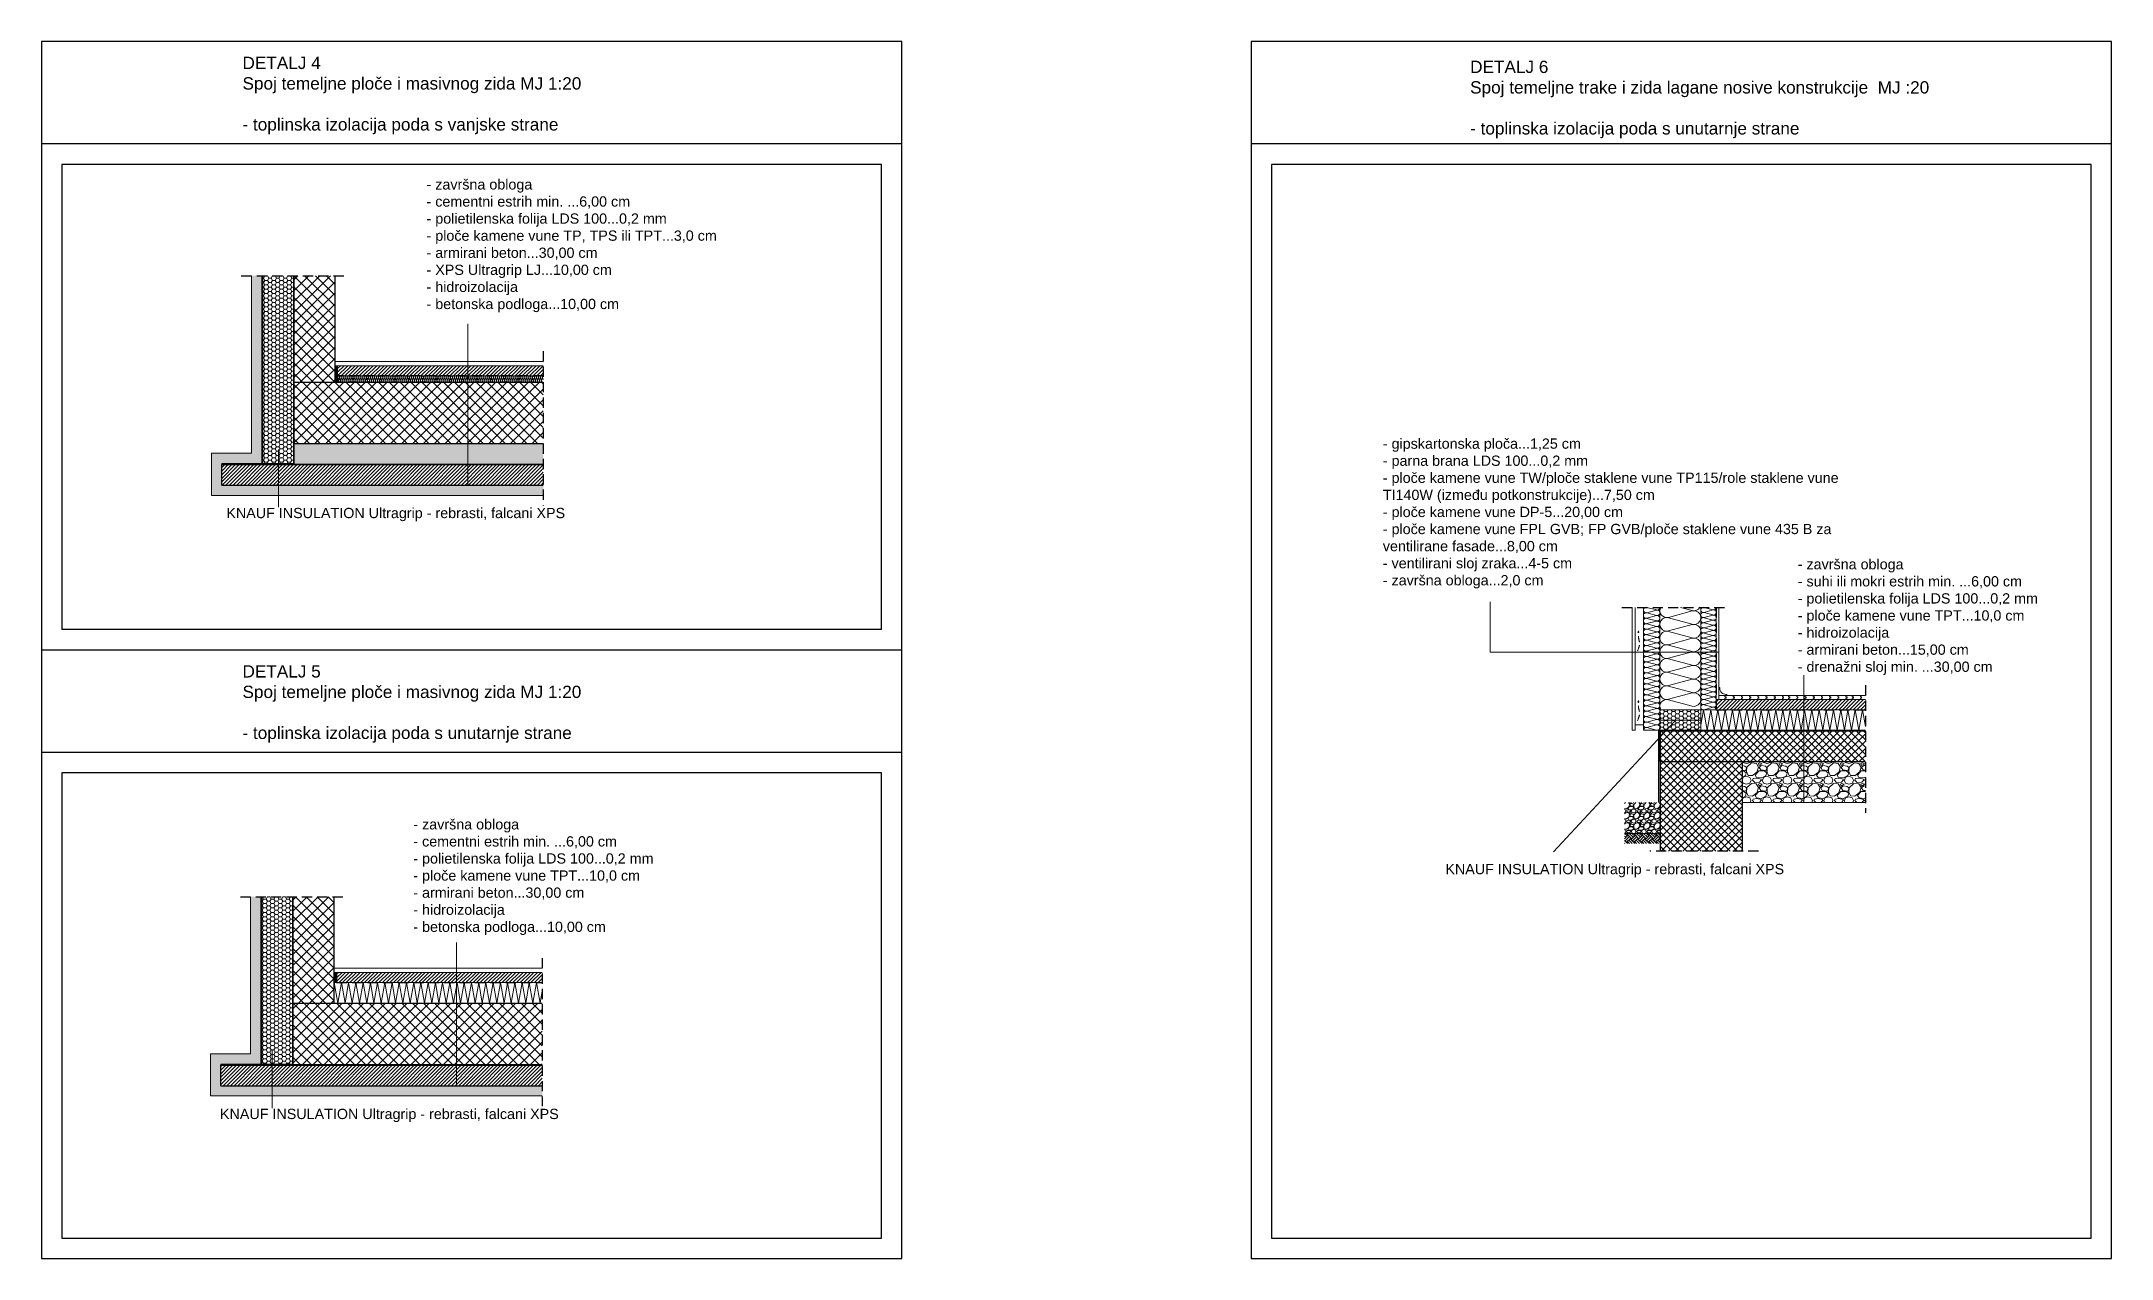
# Model space of a CAD drawing. Header units: inches. Extents: x 2845 to 78208, y 637 to 2211.
# Drawn here: x 3742 to 4247, y 637 to 934 of the extents above; entities that cross this region are included whole.
import ezdxf

# ---------------------------------------------------------------- set-up
doc = ezdxf.new("R2010")
doc.units = ezdxf.units.IN
doc.header["$MEASUREMENT"] = 0
doc.linetypes.add('DASHED', pattern=[0.75, 0.5, -0.25])
doc.layers.add('slojevi', color=150, linetype='Continuous')
doc.styles.get("Standard").update_dxf_attribs({"font": 'arial.ttf'})
pattern_1 = [(0, (3363.85116, 860.18184), (0.9375, 0.5412659), [0.625, -1.25]), (120, (3363.85116, 860.18184), (-0.9375, 0.5412659), [0.625, -1.25]), (60, (3363.85116, 860.18184), (2e-16, 1.08253175), [-1.25, 0.625])]
pattern_2 = [(45, (-1369.7646, -1149.369), (-1.3258252, 1.3258252), []), (135, (-1369.7646, -1149.369), (-1.3258252, -1.3258252), [])]

msp = doc.modelspace()

# ---------------------------------------------------------------- texts
at = {"char_height": 3, "attachment_point": 1}
for s, insert in [('{\\fArial|b0|i0|c238|p34;DETALJ 4\\PSpoj temeljne ploče i masivnog zida MJ 1:20\\P\\P- toplinska izolacija poda s vanjske strane}', (3790.58, 930.44)), ('{\\fArial|b0|i0|c238|p34;DETALJ 6\\PSpoj temeljne trake i zida lagane nosive konstrukcije  MJ :20\\P\\P- toplinska izolacija poda s unutarnje strane}', (4090.15, 929.47)), ('{\\fArial|b0|i0|c238|p34;DETALJ 5\\PSpoj temeljne ploče i masivnog zida MJ 1:20\\P\\P- toplinska izolacija poda s unutarnje strane}', (3790.58, 781.97))]:
    msp.add_mtext_dynamic_manual_height_columns(s, width=112.2703, gutter_width=1, heights=[0], dxfattribs=dict(at, insert=insert))
at = {"layer": 'slojevi', "char_height": 2.5, "attachment_point": 1}
for s, insert, width in [('{\\C7;- završna obloga\\P- cementni estrih\\fArial|b0|i0|c238|p34; \\fArial|b0|i0|c0|p34;min. \\fArial|b0|i0|c238|p34;...6\\fArial|b0|i0|c0|p34;,00 cm\\P- polietilenska folija LDS 100...0,2 mm\\P\\C94;- ploče kamene vune TP, TPS ili TPT...\\fArial|b0|i0|c238|p34;3\\fArial|b0|i0|c0|p34;,0\\C1; \\C94;cm\\P\\C7;- armirani beton..\\fArial|b0|i0|c238|p34;.3\\fArial|b0|i0|c0|p34;0,00 cm\\P\\C30;- XPS Ultragrip LJ...10,00 cm\\P\\C7;- hidroizolacija\\P- betonska podloga.\\fArial|b0|i0|c238|p34;..\\fArial|b0|i0|c0|p34;10,00 cm}', (3835.49, 900.54), 84.3172), ('{\\C7;- gipskartonska ploča...1,25 cm\\P- parna brana LDS 100...0,2 mm\\P\\C94;- ploče kamene vune TW/\\C46;ploče staklene vune TP115/role staklene vune TI140W \\C94;(između potkonstrukcije)...7,50 cm\\P- ploče kamene vune DP-5...20,00 cm\\P- ploče kamene vune FPL GVB; FP GVB/ploče staklene vune 435 B za \\fArial|b0|i0|c238|p34;        \\fArial|b0|i0|c0|p34;ventilirane fasade...8,00 cm\\P\\C7;- ventilirani sloj zraka...4-5 cm\\P- završna obloga...2,0 cm}', (4068.85, 837.29), 118.517), ('{\\C7;- završna obloga\\P- suhi ili mokri estrih\\fArial|b0|i0|c238|p34; \\fArial|b0|i0|c0|p34;min. \\fArial|b0|i0|c238|p34;...6\\fArial|b0|i0|c0|p34;,00 cm\\P- polietilenska folija LDS 100...0,2 mm\\P\\C94;- ploče kamene vune TPT...10,0 cm\\P\\C7;- hidroizolacija\\P- armirani beton..\\fArial|b0|i0|c238|p34;.\\fArial|b0|i0|c0|p34;15,00 cm\\P- drenažni sloj min. \\fArial|b0|i0|c238|p34;...\\fArial|b0|i0|c0|p34;30,00 cm}', (4170.1, 807.86), 84.3172), ('{\\C7;- završna obloga\\P- cementni estrih\\fArial|b0|i0|c238|p34; \\fArial|b0|i0|c0|p34;min. \\fArial|b0|i0|c238|p34;...6\\fArial|b0|i0|c0|p34;,00 cm\\P- polietilenska folija LDS 100...0,2 mm\\P\\C94;- ploče kamene vune TPT...10,0 cm\\C7;\\P- armirani beton..\\fArial|b0|i0|c238|p34;.3\\fArial|b0|i0|c0|p34;0,00 cm\\P- hidroizolacija\\P- betonska podloga.\\fArial|b0|i0|c238|p34;..\\fArial|b0|i0|c0|p34;10,00 cm}', (3832.27, 744.4), 84.3172), ('{\\C30;KNAUF INSULATION Ultragrip - rebrasti, falcani XPS}', (4084.11, 733.48), 86.351)]:
    msp.add_mtext(s, dxfattribs=dict(at, insert=insert, width=width))
at = {"layer": 'slojevi', "color": 30, "char_height": 2.5, "width": 86.351, "attachment_point": 1}
for s, insert in [('KNAUF INSULATION Ultragrip - rebrasti, falcani XPS', (3786.64, 820.36)), ('KNAUF INSULATION Ultragrip - rebrasti, falcani XPS\\P', (3785.09, 673.73))]:
    msp.add_mtext(s, dxfattribs=dict(at, insert=insert))

# ---------------------------------------------------------------- hatches: boundary and pattern name
at = {"lineweight": 0}
h = msp.add_hatch(dxfattribs=at)
h.set_pattern_fill('EARTH', color=256, scale=5, angle=45)
h.set_pattern_definition([(45, (3363.8512, 860.1818), (1e-16, 1.767767), [1.25, -1.25]), (45, (3363.5197, 860.5133), (1e-16, 1.767767), [1.25, -1.25]), (45, (3363.1882, 860.8448), (1e-16, 1.767767), [1.25, -1.25]), (135, (3363.1882, 861.0657), (-1.767767, 2e-16), [1.25, -1.25]), (135, (3363.5197, 861.3972), (-1.767767, 2e-16), [1.25, -1.25]), (135, (3363.8512, 861.7286), (-1.767767, 2e-16), [1.25, -1.25])])
h.paths.add_polyline_path([(3792.8, 833.71), (3783.05, 833.71), (3783.05, 823.41), (3863.98, 823.41), (3863.98, 825.91), (3785.55, 825.91), (3785.55, 830.91), (3785.55, 831.06), (3785.55, 831.21), (3795.3, 831.21), (3795.3, 877.01), (3792.8, 877.01)])
h = msp.add_hatch(dxfattribs=at)
h.set_pattern_fill('ANSI31', color=256, scale=5, angle=135)
h.set_pattern_definition([(180, (3363.85116, 860.18184), (-1e-16, -0.625), [])])
h.paths.add_polyline_path([(3795.55, 877.01), (3795.3, 877.01), (3795.3, 831.21), (3795.55, 831.21)])
at = {"lineweight": 15}
h = msp.add_hatch(dxfattribs=at)
h.set_pattern_fill('HONEY', color=30, scale=5)
h.set_pattern_definition(pattern_1)
h.paths.add_polyline_path([(3803.05, 877.01), (3795.55, 877.01), (3795.55, 831.21), (3803.05, 831.21)])
h = msp.add_hatch(color=256)
h.dxf.hatch_style = 1
h.paths.add_polyline_path([(3803.2, 877.01), (3803.05, 877.01), (3803.05, 874.51), (3803.2, 874.51)])
h.paths.add_polyline_path([(3803.05, 869.51), (3803.2, 869.51), (3803.2, 872.01), (3803.05, 872.01)])
h.paths.add_polyline_path([(3803.2, 867.01), (3803.05, 867.01), (3803.05, 864.51), (3803.2, 864.51)])
h.paths.add_polyline_path([(3803.2, 862.01), (3803.05, 862.01), (3803.05, 859.51), (3803.2, 859.51)])
h.paths.add_polyline_path([(3803.05, 854.51), (3803.2, 854.51), (3803.2, 857.01), (3803.05, 857.01)])
at = {"lineweight": 0}
h = msp.add_hatch(dxfattribs=at)
h.set_pattern_fill('ANSI37', color=256, scale=15)
h.set_pattern_definition(pattern_2)
h.paths.add_polyline_path([(3803.2, 851.06), (3813.2, 851.06), (3813.2, 877.01), (3803.2, 877.01)])
h.paths.add_polyline_path([(3803.2, 851.06), (3803.2, 836.06), (3863.98, 836.06), (3863.98, 851.06)])
h = msp.add_hatch(dxfattribs=at)
h.set_pattern_fill('ANSI31', color=256, scale=5)
h.set_pattern_definition([(45, (3363.85116, 855.18184), (-0.4419417, 0.4419417), [])])
h.paths.add_polyline_path([(3814.2, 855.06), (3813.8, 855.06), (3813.8, 852.56), (3863.98, 852.56), (3863.98, 855.06)])
h = msp.add_hatch(color=256)
h.dxf.hatch_style = 1
h.paths.add_polyline_path([(3803.2, 852.01), (3803.05, 852.01), (3803.05, 849.51), (3803.2, 849.51)])
h.paths.add_polyline_path([(3803.05, 844.51), (3803.2, 844.51), (3803.2, 847.01), (3803.05, 847.01)])
h.paths.add_polyline_path([(3803.05, 839.51), (3803.2, 839.51), (3803.2, 842.01), (3803.05, 842.01)])
h.paths.add_polyline_path([(3803.2, 837.01), (3803.05, 837.01), (3803.05, 834.51), (3803.2, 834.51)])
at = {"lineweight": 15}
h = msp.add_hatch(dxfattribs=at)
h.set_pattern_fill('HONEY', color=30, scale=5)
h.set_pattern_definition(pattern_1)
h.paths.add_polyline_path([(3863.98, 836.06), (3803.2, 836.06), (3803.2, 831.06), (3863.98, 831.06)])
h = msp.add_hatch(color=256)
h.dxf.hatch_style = 1
h.paths.add_polyline_path([(3795.55, 831.21), (3795.55, 831.06), (3798.05, 831.06), (3798.05, 831.21)])
h.paths.add_polyline_path([(3790.55, 831.21), (3790.55, 831.06), (3793.05, 831.06), (3793.05, 831.21)])
h.paths.add_polyline_path([(3788.05, 831.21), (3785.55, 831.21), (3785.55, 831.06), (3788.05, 831.06)])
h = msp.add_hatch(color=256)
h.dxf.hatch_style = 1
h.paths.add_polyline_path([(3788.05, 831.06), (3785.55, 831.06), (3785.55, 830.91), (3788.05, 830.91)])
h.paths.add_polyline_path([(3793.05, 831.06), (3790.55, 831.06), (3790.55, 830.91), (3793.05, 830.91)])
h.paths.add_polyline_path([(3798.05, 831.06), (3795.55, 831.06), (3795.55, 830.91), (3798.05, 830.91)])
h.paths.add_polyline_path([(3803.05, 831.06), (3800.55, 831.06), (3800.55, 830.91), (3803.05, 830.91)])
h.paths.add_polyline_path([(3808.05, 831.06), (3805.55, 831.06), (3805.55, 830.91), (3808.05, 830.91)])
at = {"lineweight": 0}
h = msp.add_hatch(dxfattribs=at)
h.set_pattern_fill('ANSI31', color=256, scale=5)
h.set_pattern_definition([(45, (3363.85116, 860.18184), (-0.4419417, 0.4419417), [])])
h.paths.add_polyline_path([(3785.55, 830.91), (3785.55, 825.91), (3863.98, 825.91), (3863.98, 830.91)])
h = msp.add_hatch(color=256)
h.dxf.hatch_style = 1
h.paths.add_polyline_path([(3803.2, 831.21), (3801.14, 831.21, 0.018158), (3801.13, 831.06), (3803.2, 831.06)])
h.paths.add_polyline_path([(3801.14, 831.21), (3800.55, 831.21), (3800.55, 831.06), (3801.13, 831.06, -0.018158)])
h = msp.add_hatch(color=256)
h.dxf.hatch_style = 1
h.paths.add_polyline_path([(3813.05, 831.06), (3810.55, 831.06), (3810.55, 830.91), (3813.05, 830.91)])
h.paths.add_polyline_path([(3818.05, 831.06), (3815.55, 831.06), (3815.55, 830.91), (3818.05, 830.91)])
h.paths.add_polyline_path([(3823.05, 831.06), (3820.55, 831.06), (3820.55, 830.91), (3823.05, 830.91)])
h.paths.add_polyline_path([(3828.05, 831.06), (3825.55, 831.06), (3825.55, 830.91), (3828.05, 830.91)])
h = msp.add_hatch(color=256)
h.dxf.hatch_style = 1
h.paths.add_polyline_path([(3833.05, 831.06), (3830.55, 831.06), (3830.55, 830.91), (3833.05, 830.91)])
h.paths.add_polyline_path([(3838.05, 831.06), (3835.55, 831.06), (3835.55, 830.91), (3838.05, 830.91)])
h.paths.add_polyline_path([(3843.05, 831.06), (3840.55, 831.06), (3840.55, 830.91), (3843.05, 830.91)])
h.paths.add_polyline_path([(3848.05, 831.06), (3845.55, 831.06), (3845.55, 830.91), (3848.05, 830.91)])
h.paths.add_polyline_path([(3853.05, 831.06), (3850.55, 831.06), (3850.55, 830.91), (3853.05, 830.91)])
h.paths.add_polyline_path([(3858.05, 831.06), (3855.55, 831.06), (3855.55, 830.91), (3858.05, 830.91)])
h.paths.add_polyline_path([(3863.05, 831.06), (3860.55, 831.06), (3860.55, 830.91), (3863.05, 830.91)])
h = msp.add_hatch(dxfattribs=at)
h.set_pattern_fill('ANSI31', color=256, scale=5)
h.set_pattern_definition([(45, (3472.56036, 768.89006), (-0.44194174, 0.44194174), [])])
h.paths.add_polyline_path([(4150.2, 773.59), (4150.2, 771.09), (4186.6, 771.09), (4186.6, 773.59)])
at = {"lineweight": 15}
h = msp.add_hatch(dxfattribs=at)
h.set_pattern_fill('HONEY', color=30, scale=5)
h.set_pattern_definition([(0, (802.924, 194.20557), (0.9375, 0.54126588), [0.625, -1.25]), (120, (802.924, 194.20557), (-0.9375, 0.54126588), [0.625, -1.25]), (60, (802.924, 194.20557), (2e-16, 1.082531755), [-1.25, 0.625])])
h.paths.add_polyline_path([(4146.43, 771.09), (4144.45, 771.09), (4136.45, 771.09), (4136.45, 768.59), (4146.43, 768.59)])
h.paths.add_polyline_path([(4146.43, 768.59), (4136.45, 768.59), (4136.45, 765.94, -0.414214), (4136.6, 766.09), (4146.43, 766.09)])
h = msp.add_hatch(color=256)
h.dxf.hatch_style = 1
h.paths.add_polyline_path([(4136.6, 760.94), (4136.45, 760.94), (4136.45, 758.44), (4136.6, 758.44)])
h.paths.add_polyline_path([(4136.6, 765.94), (4136.45, 765.94), (4136.45, 763.44), (4136.6, 763.44)])
h.paths.add_polyline_path([(4141.6, 766.09), (4139.1, 766.09), (4139.1, 765.94), (4141.6, 765.94)])
h.paths.add_polyline_path([(4146.6, 766.09), (4144.1, 766.09), (4144.1, 765.94), (4146.6, 765.94)])
h.paths.add_polyline_path([(4151.6, 766.09), (4149.1, 766.09), (4149.1, 765.94), (4151.6, 765.94)])
h.paths.add_polyline_path([(4156.6, 766.09), (4154.1, 766.09), (4154.1, 765.94), (4156.6, 765.94)])
at = {"lineweight": 0}
h = msp.add_hatch(dxfattribs=at)
h.set_pattern_fill('ANSI37', color=256, scale=10)
h.set_pattern_definition([(45, (3472.5604, 768.89), (-0.8838835, 0.8838835), []), (135, (3472.5604, 768.89), (-0.8838835, -0.8838835), [])])
h.paths.add_polyline_path([(4186.6, 765.94), (4136.6, 765.94), (4136.6, 758.44), (4186.6, 758.44)])
h.paths.add_polyline_path([(4156.6, 758.44), (4136.6, 758.44), (4136.6, 736.6), (4156.6, 736.6)])
h = msp.add_hatch(color=256)
h.dxf.hatch_style = 1
h.paths.add_polyline_path([(4161.6, 766.09), (4159.1, 766.09), (4159.1, 765.94), (4161.6, 765.94)])
h.paths.add_polyline_path([(4166.6, 766.09), (4164.1, 766.09), (4164.1, 765.94), (4166.6, 765.94)])
h.paths.add_polyline_path([(4171.6, 766.09), (4169.1, 766.09), (4169.1, 765.94), (4171.6, 765.94)])
h = msp.add_hatch(color=256)
h.dxf.hatch_style = 1
h.paths.add_polyline_path([(4174.1, 766.09), (4174.1, 765.94), (4176.6, 765.94), (4176.6, 766.09)])
h.paths.add_polyline_path([(4181.6, 765.94), (4181.6, 766.09), (4179.1, 766.09), (4179.1, 765.94)])
h.paths.add_polyline_path([(4184.1, 766.09), (4184.1, 765.94), (4186.6, 765.94), (4186.6, 766.09)])
h = msp.add_hatch(dxfattribs=at)
h.set_pattern_fill('GRAVEL', color=256, scale=5)
h.set_pattern_definition([(228.01279, (3476.16036, 773.89006), (-40, -45), [0.67268, -66.59544]), (184.96974, (3475.71036, 773.39006), (60, 5), [1.15434, -114.279624]), (132.510447, (3474.56036, 773.29006), (50, -55), [0.81394, -80.580163]), (267.27369, (3472.61036, 772.04006), (5, 100), [1.05119, -104.06779]), (292.833654, (3472.56036, 770.99006), (-25, 60), [1.030775, -102.046866]), (357.27369, (3472.96036, 770.04006), (-100, 5), [1.05119, -104.06779]), (37.69424, (3474.01036, 769.99006), (-65, -50), [1.390145, -137.624243]), (72.255328, (3475.11036, 770.84006), (35, 110), [1.31244, -129.931607]), (121.429566, (3475.51036, 772.09006), (-40, 65), [1.05475, -104.420366]), (175.23636, (3474.96036, 772.99006), (55, -5), [1.20416, -59.003813]), (222.397438, (3473.76036, 773.09006), (-60, -55), [1.55724, -154.166875]), (138.814075, (3477.56036, 771.99006), (-35, 30), [0.531505, -52.619224]), (171.469234, (3477.16036, 772.34006), (65, -10), [1.011185, -100.107557]), (225, (3476.1604, 772.49), (-6e-16, -5), [0.707105, -6.363963]), (203.19859, (3475.81036, 773.09006), (25, 10), [0.38079, -37.698076]), (291.80141, (3475.4604, 772.9401), (-5, 15), [0.538515, -26.38731]), (30.96376, (3475.6604, 772.4401), (15, 10), [0.874645, -28.280114]), (161.56505, (3476.4104, 772.89), (10, -5), [0.632455, -15.178933]), (16.38954, (3472.56036, 772.94006), (50, 15), [0.886, -87.714226]), (70.346176, (3473.41036, 773.19006), (-20, -55), [0.743305, -73.58704]), (293.19859, (3476.41036, 773.89006), (-10, 25), [0.761575, -37.31729]), (343.61046, (3476.71036, 773.19006), (-50, 15), [0.886, -87.714226]), (339.443955, (3472.56036, 769.84006), (-25, 10), [0.8544, -41.86562]), (294.77514, (3473.36036, 769.54006), (-25, 55), [0.71589, -70.873215]), (66.80141, (3476.46036, 768.89006), (10, 25), [0.761575, -37.31729]), (17.354025, (3476.76036, 769.59006), (-65, -20), [0.838155, -82.977118]), (69.443955, (3474.01036, 768.89006), (-10, -25), [0.4272, -42.29282]), (101.30993, (3476.1604, 768.8901), (-5, 20), [0.25495, -25.240148]), (165.96376, (3476.1104, 769.14), (15, -5), [1.030775, -19.584753]), (186.009006, (3475.11036, 769.39006), (50, 5), [0.95525, -94.569616]), (303.69007, (3475.6604, 771.99), (-5, 10), [0.72111, -17.306646]), (353.157227, (3476.06036, 771.39006), (85, -10), [1.25897, -124.637813]), (60.945396, (3477.31036, 771.24006), (-20, -35), [0.51478, -50.96337]), (90, (3477.5604, 771.69), (-5, 5), [0.3, -4.7]), (120.25644, (3475.01036, 769.54006), (20, -35), [0.69462, -68.7676]), (48.01279, (3474.66036, 770.14006), (40, 45), [1.34536, -65.92276]), (0, (3475.5604, 771.14), (5, 5), [1.3, -3.7]), (325.304846, (3476.86036, 771.14006), (50, -35), [0.79057, -78.26637]), (254.0546, (3477.51036, 770.69006), (-5, -20), [0.72801, -35.67254]), (207.645975, (3477.31036, 769.99006), (-95, -50), [1.185325, -117.34737]), (175.42608, (3476.26036, 769.44006), (-65, 5), [1.253995, -124.145367])])
h.paths.add_polyline_path([(4156.6, 758.44), (4156.6, 748.44), (4186.6, 748.44), (4186.6, 758.44)])
h = msp.add_hatch(dxfattribs=at)
h.set_pattern_fill('GRAVEL', color=256, scale=2.5)
h.set_pattern_definition([(228.012788, (3474.36036, 771.39006), (-20, -22.5), [0.33634, -33.29772]), (184.96974, (3474.13536, 771.14006), (30, 2.5), [0.57717, -57.139812]), (132.510447, (3473.56036, 771.09006), (25, -27.5), [0.40697, -40.2900815]), (267.27369, (3472.58536, 770.46506), (2.5, 50), [0.525595, -52.033895]), (292.833654, (3472.56036, 769.94006), (-12.5, 30), [0.5153875, -51.023433]), (357.27369, (3472.76036, 769.46506), (-50, 2.5), [0.525595, -52.033895]), (37.69424, (3473.28536, 769.44006), (-32.5, -25), [0.6950725, -68.812121]), (72.255328, (3473.83536, 769.86506), (17.5, 55), [0.65622, -64.965804]), (121.429566, (3474.03536, 770.49006), (-20, 32.5), [0.527375, -52.210183]), (175.23636, (3473.76036, 770.94006), (27.5, -2.5), [0.60208, -29.501906]), (222.397438, (3473.16036, 770.99006), (-30, -27.5), [0.77862, -77.0834375]), (138.814075, (3475.06036, 770.44006), (-17.5, 15), [0.2657525, -26.309612]), (171.469234, (3474.86036, 770.61506), (32.5, -5), [0.5055925, -50.0537785]), (225, (3474.3604, 770.69), (-3e-16, -2.5), [0.3535525, -3.181981]), (203.19859, (3474.18536, 770.99006), (12.5, 5), [0.190395, -18.849038]), (291.80141, (3474.01036, 770.91506), (-2.5, 7.5), [0.2692575, -13.1936545]), (30.96376, (3474.11036, 770.66506), (7.5, 5), [0.4373225, -14.140057]), (161.56505, (3474.4854, 770.89006), (5, -2.5), [0.3162275, -7.589467]), (16.38954, (3472.56036, 770.91506), (25, 7.5), [0.443, -43.857113]), (70.346176, (3472.98536, 771.04006), (-10, -27.5), [0.3716525, -36.793519]), (293.19859, (3474.48536, 771.39006), (-5, 12.5), [0.3807875, -18.658645]), (343.61046, (3474.63536, 771.04006), (-25, 7.5), [0.443, -43.857113]), (339.443955, (3472.56036, 769.36506), (-12.5, 5), [0.4272, -20.932809]), (294.77514, (3472.96036, 769.21506), (-12.5, 27.5), [0.357945, -35.436608]), (66.80141, (3474.51036, 768.89006), (5, 12.5), [0.3807875, -18.658645]), (17.354025, (3474.66036, 769.24006), (-32.5, -10), [0.4190775, -41.488559]), (69.443955, (3473.28536, 768.89006), (-5, -12.5), [0.2136, -21.146409]), (101.30993, (3474.36036, 768.89006), (-2.5, 10), [0.127475, -12.620074]), (165.96376, (3474.33536, 769.01506), (7.5, -2.5), [0.5153875, -9.792377]), (186.009006, (3473.83536, 769.14006), (25, 2.5), [0.477625, -47.284808]), (303.69007, (3474.11036, 770.44006), (-2.5, 5), [0.360555, -8.653323]), (353.157227, (3474.31036, 770.14006), (42.5, -5), [0.629485, -62.3189066]), (60.945396, (3474.93536, 770.06506), (-10, -17.5), [0.25739, -25.481685]), (90, (3475.0604, 770.29), (-2.5, 2.5), [0.15, -2.35]), (120.256437, (3473.78536, 769.21506), (10, -17.5), [0.34731, -34.3838]), (48.012788, (3473.61036, 769.51506), (20, 22.5), [0.67268, -32.96138]), (0, (3474.0604, 770.015), (2.5, 2.5), [0.65, -1.85]), (325.304846, (3474.71036, 770.01506), (25, -17.5), [0.395285, -39.133186]), (254.054604, (3475.03536, 769.79006), (-2.5, -10), [0.364005, -17.83627]), (207.645975, (3474.93536, 769.44006), (-47.5, -25), [0.5926625, -58.6736855]), (175.426079, (3474.41036, 769.16506), (-32.5, 2.5), [0.6269975, -62.0726835])])
h.paths.add_polyline_path([(4136.6, 748.44), (4127.84, 748.44), (4127.84, 740.94), (4136.6, 740.94)])
h = msp.add_hatch(dxfattribs=at)
h.set_pattern_fill('EARTH', color=256, scale=5, angle=45)
h.set_pattern_definition([(45, (3472.5604, 768.89), (1e-16, 1.767767), [1.25, -1.25]), (45, (3472.2289, 769.2215), (1e-16, 1.767767), [1.25, -1.25]), (45, (3471.8975, 769.553), (1e-16, 1.767767), [1.25, -1.25]), (135, (3471.8975, 769.774), (-1.767767, 2e-16), [1.25, -1.25]), (135, (3472.2289, 770.1054), (-1.767767, 2e-16), [1.25, -1.25]), (135, (3472.5604, 770.4369), (-1.767767, 2e-16), [1.25, -1.25])])
h.paths.add_polyline_path([(4136.6, 740.94), (4127.84, 740.94), (4127.84, 738.44), (4136.6, 738.44)])
h = msp.add_hatch(dxfattribs=at)
h.set_pattern_fill('EARTH', color=256, scale=5, angle=45)
h.set_pattern_definition([(45, (3255.4716, 711.2285), (1e-16, 1.767767), [1.25, -1.25]), (45, (3255.1402, 711.56), (1e-16, 1.767767), [1.25, -1.25]), (45, (3254.8087, 711.8914), (1e-16, 1.767767), [1.25, -1.25]), (135, (3254.8087, 712.1124), (-1.767767, 2e-16), [1.25, -1.25]), (135, (3255.1402, 712.4438), (-1.767767, 2e-16), [1.25, -1.25]), (135, (3255.4716, 712.7753), (-1.767767, 2e-16), [1.25, -1.25])])
h.paths.add_polyline_path([(3863.74, 676.86), (3863.74, 679.36), (3785.31, 679.36), (3785.31, 684.36), (3785.31, 684.51), (3785.31, 684.66), (3795.06, 684.66), (3795.06, 725.46), (3792.56, 725.46), (3792.56, 687.16), (3782.81, 687.16), (3782.81, 676.86)])
h = msp.add_hatch(dxfattribs=at)
h.set_pattern_fill('ANSI31', color=256, scale=5, angle=135)
h.set_pattern_definition([(180, (3255.47163, 711.2285), (-1e-16, -0.625), [])])
h.paths.add_polyline_path([(3795.06, 684.66), (3795.31, 684.66), (3795.31, 725.46), (3795.06, 725.46)])
at = {"lineweight": 15}
h = msp.add_hatch(dxfattribs=at)
h.set_pattern_fill('HONEY', color=30, scale=5)
h.set_pattern_definition([(0, (680.41776, 136.544), (0.9375, 0.54126588), [0.625, -1.25]), (120, (680.41776, 136.544), (-0.9375, 0.54126588), [0.625, -1.25]), (60, (680.41776, 136.544), (2e-16, 1.082531755), [-1.25, 0.625])])
h.paths.add_polyline_path([(3802.81, 725.46), (3795.31, 725.46), (3795.31, 684.66), (3802.81, 684.66)])
h = msp.add_hatch(color=256)
h.dxf.hatch_style = 1
h.paths.add_polyline_path([(3802.96, 725.46), (3802.81, 725.46), (3802.81, 722.96), (3802.96, 722.96)])
h.paths.add_polyline_path([(3802.81, 717.96), (3802.96, 717.96), (3802.96, 720.46), (3802.81, 720.46)])
h.paths.add_polyline_path([(3802.96, 715.46), (3802.81, 715.46), (3802.81, 712.96), (3802.96, 712.96)])
h.paths.add_polyline_path([(3802.96, 710.46), (3802.81, 710.46), (3802.81, 707.96), (3802.96, 707.96)])
h.paths.add_polyline_path([(3802.81, 702.96), (3802.96, 702.96), (3802.96, 705.46), (3802.81, 705.46)])
at = {"lineweight": 0}
h = msp.add_hatch(dxfattribs=at)
h.set_pattern_fill('ANSI37', color=256, scale=15)
h.set_pattern_definition(pattern_2)
h.paths.add_polyline_path([(3863.74, 699.51), (3802.96, 699.51), (3802.96, 684.51), (3863.74, 684.51)])
h.paths.add_polyline_path([(3812.96, 725.46), (3802.96, 725.46), (3802.96, 699.51), (3812.96, 699.51)])
h = msp.add_hatch(dxfattribs=at)
h.set_pattern_fill('ANSI31', color=256, scale=5)
h.set_pattern_definition([(45, (3255.47163, 706.2285), (-0.44194174, 0.44194174), [])])
h.paths.add_polyline_path([(3813.95, 707.01), (3813.56, 707.01), (3813.56, 704.51), (3863.74, 704.51), (3863.74, 707.01)])
h = msp.add_hatch(color=256)
h.dxf.hatch_style = 1
h.paths.add_polyline_path([(3802.96, 685.46), (3802.81, 685.46), (3802.81, 684.66), (3800.31, 684.66), (3800.31, 684.51), (3802.96, 684.51)])
h.paths.add_polyline_path([(3802.96, 690.46), (3802.81, 690.46), (3802.81, 687.96), (3802.96, 687.96)])
h.paths.add_polyline_path([(3802.96, 695.46), (3802.81, 695.46), (3802.81, 692.96), (3802.96, 692.96)])
h.paths.add_polyline_path([(3802.96, 700.46), (3802.81, 700.46), (3802.81, 697.96), (3802.96, 697.96)])
h = msp.add_hatch(color=256)
h.dxf.hatch_style = 1
h.paths.add_polyline_path([(3795.31, 684.66), (3795.31, 684.51), (3797.81, 684.51), (3797.81, 684.66)])
h.paths.add_polyline_path([(3790.31, 684.66), (3790.31, 684.51), (3792.81, 684.51), (3792.81, 684.66)])
h.paths.add_polyline_path([(3787.81, 684.51), (3787.81, 684.66), (3785.31, 684.66), (3785.31, 684.51)])
h = msp.add_hatch(color=256)
h.dxf.hatch_style = 1
h.paths.add_polyline_path([(3787.81, 684.36), (3787.81, 684.51), (3785.31, 684.51), (3785.31, 684.36)])
h.paths.add_polyline_path([(3792.81, 684.36), (3792.81, 684.51), (3790.31, 684.51), (3790.31, 684.36)])
h.paths.add_polyline_path([(3797.81, 684.36), (3797.81, 684.51), (3795.31, 684.51), (3795.31, 684.36)])
h.paths.add_polyline_path([(3802.81, 684.36), (3802.81, 684.51), (3800.31, 684.51), (3800.31, 684.36)])
h.paths.add_polyline_path([(3805.31, 684.51), (3805.31, 684.36), (3807.81, 684.36), (3807.81, 684.51)])
h = msp.add_hatch(dxfattribs=at)
h.set_pattern_fill('ANSI31', color=256, scale=5)
h.set_pattern_definition([(45, (-1369.7646, -1149.369), (-0.44194174, 0.44194174), [])])
h.paths.add_polyline_path([(3797.81, 684.36), (3785.31, 684.36), (3785.31, 679.36), (3797.81, 679.36)])
h.paths.add_polyline_path([(3842.81, 684.36), (3797.81, 684.36), (3797.81, 679.36), (3842.81, 679.36)])
h.paths.add_polyline_path([(3863.74, 684.36), (3842.81, 684.36), (3842.81, 679.36), (3863.74, 679.36)])
h = msp.add_hatch(color=256)
h.dxf.hatch_style = 1
h.paths.add_polyline_path([(3810.31, 684.51), (3810.31, 684.36), (3812.81, 684.36), (3812.81, 684.51)])
h.paths.add_polyline_path([(3815.31, 684.51), (3815.31, 684.36), (3817.81, 684.36), (3817.81, 684.51)])
h.paths.add_polyline_path([(3820.31, 684.51), (3820.31, 684.36), (3822.81, 684.36), (3822.81, 684.51)])
h.paths.add_polyline_path([(3825.31, 684.51), (3825.31, 684.36), (3827.81, 684.36), (3827.81, 684.51)])
h = msp.add_hatch(color=256)
h.dxf.hatch_style = 1
h.paths.add_polyline_path([(3830.31, 684.51), (3830.31, 684.36), (3832.81, 684.36), (3832.81, 684.51)])
h.paths.add_polyline_path([(3837.81, 684.36), (3837.81, 684.51), (3835.31, 684.51), (3835.31, 684.36)])
h.paths.add_polyline_path([(3842.81, 684.36), (3842.81, 684.51), (3840.31, 684.51), (3840.31, 684.36)])
h.paths.add_polyline_path([(3847.81, 684.36), (3847.81, 684.51), (3845.31, 684.51), (3845.31, 684.36)])
h.paths.add_polyline_path([(3850.31, 684.51), (3850.31, 684.36), (3852.81, 684.36), (3852.81, 684.51)])
h.paths.add_polyline_path([(3855.31, 684.51), (3855.31, 684.36), (3857.81, 684.36), (3857.81, 684.51)])
h.paths.add_polyline_path([(3862.81, 684.36), (3862.81, 684.51), (3860.31, 684.51), (3860.31, 684.36)])

# ---------------------------------------------------------------- linework, layer by layer
for p, q in [((3741.51, 934.18), (3741.51, 637.18)), ((3951.51, 934.18), (3741.51, 934.18)), ((3951.51, 637.18), (3951.51, 934.18)), ((4036.69, 934.18), (4036.69, 637.18)), ((4246.69, 934.18), (4036.69, 934.18)), ((4246.69, 637.18), (4246.69, 934.18)), ((3951.51, 909.18), (3741.51, 909.18)), ((4246.69, 909.18), (4036.69, 909.18)), ((3746.51, 904.18), (3746.51, 790.68)), ((3946.51, 904.18), (3746.51, 904.18)), ((3946.51, 790.68), (3946.51, 904.18)), ((4041.69, 904.18), (4041.69, 642.18)), ((4241.69, 904.18), (4041.69, 904.18)), ((4241.69, 642.18), (4241.69, 904.18)), ((3803.05, 874.51), (3803.2, 874.51)), ((3803.05, 872.01), (3803.2, 872.01)), ((3803.05, 869.51), (3803.2, 869.51)), ((3803.05, 867.01), (3803.2, 867.01)), ((3803.05, 864.51), (3803.2, 864.51)), ((3803.05, 862.01), (3803.2, 862.01)), ((3803.05, 859.51), (3803.2, 859.51)), ((3803.05, 857.01), (3803.2, 857.01)), ((3803.05, 854.51), (3803.2, 854.51)), ((3813.8, 852.06), (3813.8, 855.06)), ((3803.05, 852.01), (3803.2, 852.01)), ((3803.05, 849.51), (3803.2, 849.51)), ((3803.05, 847.01), (3803.2, 847.01)), ((3803.05, 844.51), (3803.2, 844.51)), ((3803.05, 842.01), (3803.2, 842.01)), ((3803.05, 839.51), (3803.2, 839.51)), ((3803.05, 837.01), (3803.2, 837.01)), ((3803.05, 834.51), (3803.2, 834.51)), ((3785.55, 831.21), (3785.55, 830.91)), ((3785.55, 831.06), (3785.55, 830.91)), ((3785.55, 830.91), (3795.55, 830.91)), ((3788.05, 831.21), (3788.05, 831.06)), ((3788.05, 831.06), (3788.05, 830.91)), ((3790.55, 831.21), (3790.55, 831.06)), ((3790.55, 831.06), (3790.55, 830.91)), ((3793.05, 831.21), (3793.05, 831.06)), ((3793.05, 831.06), (3793.05, 830.91)), ((3795.55, 831.21), (3795.55, 831.06)), ((3795.55, 831.06), (3795.55, 830.91)), ((3798.05, 831.21), (3798.05, 831.06)), ((3798.05, 831.06), (3798.05, 830.91)), ((3800.55, 831.21), (3800.55, 831.06)), ((3800.55, 831.06), (3800.55, 830.91)), ((3803.05, 831.06), (3803.05, 830.91)), ((3805.55, 831.06), (3805.55, 830.91)), ((3808.05, 831.06), (3808.05, 830.91)), ((3810.55, 831.06), (3810.55, 830.91)), ((3813.05, 831.06), (3813.05, 830.91)), ((3815.55, 831.06), (3815.55, 830.91)), ((3818.05, 831.06), (3818.05, 830.91)), ((3820.55, 831.06), (3820.55, 830.91)), ((3823.05, 831.06), (3823.05, 830.91)), ((3825.55, 831.06), (3825.55, 830.91)), ((3828.05, 831.06), (3828.05, 830.91)), ((3830.55, 831.06), (3830.55, 830.91)), ((3833.05, 831.06), (3833.05, 830.91)), ((3835.55, 831.06), (3835.55, 830.91)), ((3838.05, 831.06), (3838.05, 830.91)), ((3840.55, 831.06), (3840.55, 830.91)), ((3843.05, 831.06), (3843.05, 830.91)), ((3845.55, 831.06), (3845.55, 830.91)), ((3848.05, 831.06), (3848.05, 830.91)), ((3850.55, 831.06), (3850.55, 830.91)), ((3853.05, 831.06), (3853.05, 830.91)), ((3855.55, 831.06), (3855.55, 830.91)), ((3858.05, 831.06), (3858.05, 830.91)), ((3860.55, 831.06), (3860.55, 830.91)), ((3863.05, 831.06), (3863.05, 830.91)), ((3946.51, 790.68), (3746.51, 790.68)), ((3951.51, 785.68), (3741.51, 785.68)), ((4136.45, 765.94), (4136.6, 765.94)), ((4136.45, 763.44), (4136.6, 763.44)), ((4139.1, 765.94), (4139.1, 766.09)), ((4141.6, 765.94), (4141.6, 766.09)), ((4144.1, 765.94), (4144.1, 766.09)), ((4146.6, 765.94), (4146.6, 766.09)), ((4149.1, 765.94), (4149.1, 766.09)), ((4151.6, 765.94), (4151.6, 766.09)), ((4154.1, 765.94), (4154.1, 766.09)), ((4156.6, 765.94), (4156.6, 766.09)), ((4159.1, 765.94), (4159.1, 766.09)), ((4161.6, 765.94), (4161.6, 766.09)), ((4164.1, 765.94), (4164.1, 766.09)), ((4166.6, 765.94), (4166.6, 766.09)), ((4169.1, 765.94), (4169.1, 766.09)), ((4171.6, 765.94), (4171.6, 766.09)), ((4174.1, 765.94), (4174.1, 766.09)), ((4176.6, 765.94), (4176.6, 766.09)), ((4179.1, 765.94), (4179.1, 766.09)), ((4181.6, 765.94), (4181.6, 766.09)), ((4184.1, 765.94), (4184.1, 766.09)), ((3951.51, 760.68), (3741.51, 760.68)), ((4136.45, 760.94), (4136.6, 760.94)), ((3946.51, 755.68), (3746.51, 755.68)), ((3746.51, 755.68), (3746.51, 642.18)), ((3946.51, 642.18), (3946.51, 755.68)), ((3802.81, 722.96), (3802.96, 722.96)), ((3802.81, 720.46), (3802.96, 720.46)), ((3802.81, 717.96), (3802.96, 717.96)), ((3802.81, 715.46), (3802.96, 715.46)), ((3802.81, 712.96), (3802.96, 712.96)), ((3802.81, 710.46), (3802.96, 710.46)), ((3802.81, 707.96), (3802.96, 707.96)), ((3802.81, 705.46), (3802.96, 705.46)), ((3802.81, 702.96), (3802.96, 702.96)), ((3813.56, 704.51), (3813.56, 707.01)), ((3802.81, 700.46), (3802.96, 700.46)), ((3802.81, 697.96), (3802.96, 697.96)), ((3802.81, 695.46), (3802.96, 695.46)), ((3802.81, 692.96), (3802.96, 692.96)), ((3802.81, 690.46), (3802.96, 690.46)), ((3802.81, 687.96), (3802.96, 687.96)), ((3785.31, 684.66), (3785.31, 684.36)), ((3785.31, 684.66), (3785.31, 684.51)), ((3785.31, 684.51), (3785.31, 684.36)), ((3785.31, 684.36), (3795.31, 684.36)), ((3787.81, 684.66), (3787.81, 684.51)), ((3787.81, 684.51), (3787.81, 684.36)), ((3790.31, 684.66), (3790.31, 684.51)), ((3790.31, 684.51), (3790.31, 684.36)), ((3792.81, 684.66), (3792.81, 684.51)), ((3792.81, 684.51), (3792.81, 684.36)), ((3795.31, 684.66), (3795.31, 684.51)), ((3795.31, 684.51), (3795.31, 684.36)), ((3797.81, 684.66), (3797.81, 684.51)), ((3797.81, 684.51), (3797.81, 684.36)), ((3800.31, 684.66), (3800.31, 684.51)), ((3800.31, 684.51), (3800.31, 684.36)), ((3802.81, 685.46), (3802.96, 685.46)), ((3802.81, 684.51), (3802.81, 684.36)), ((3802.96, 684.51), (3802.81, 684.51)), ((3805.31, 684.51), (3805.31, 684.36)), ((3807.81, 684.51), (3807.81, 684.36)), ((3810.31, 684.51), (3810.31, 684.36)), ((3812.81, 684.51), (3812.81, 684.36)), ((3815.31, 684.51), (3815.31, 684.36)), ((3817.81, 684.51), (3817.81, 684.36)), ((3820.31, 684.51), (3820.31, 684.36)), ((3822.81, 684.51), (3822.81, 684.36)), ((3825.31, 684.51), (3825.31, 684.36)), ((3827.81, 684.51), (3827.81, 684.36)), ((3830.31, 684.51), (3830.31, 684.36)), ((3832.81, 684.51), (3832.81, 684.36)), ((3835.31, 684.51), (3835.31, 684.36)), ((3837.81, 684.51), (3837.81, 684.36)), ((3840.31, 684.51), (3840.31, 684.36)), ((3842.81, 684.51), (3842.81, 684.36)), ((3845.31, 684.51), (3845.31, 684.36)), ((3847.81, 684.51), (3847.81, 684.36)), ((3850.31, 684.51), (3850.31, 684.36)), ((3852.81, 684.51), (3852.81, 684.36)), ((3855.31, 684.51), (3855.31, 684.36)), ((3857.81, 684.51), (3857.81, 684.36)), ((3860.31, 684.51), (3860.31, 684.36)), ((3862.81, 684.51), (3862.81, 684.36)), ((3746.51, 642.18), (3946.51, 642.18)), ((4041.69, 642.18), (4241.69, 642.18)), ((3741.51, 637.18), (3951.51, 637.18)), ((4036.69, 637.18), (4246.69, 637.18))]:
    msp.add_line(p, q)
at = {"linetype": 'DASHED', "ltscale": 5}
for p, q in [((3790.3, 877.01), (3815.7, 877.01)), ((3863.98, 858.56), (3863.98, 820.91)), ((4127.2, 796.09), (4153.33, 796.09)), ((4186.6, 777.09), (4186.6, 745.94)), ((4160.53, 736.6), (4134.01, 736.6)), ((3790.06, 725.46), (3815.46, 725.46)), ((3863.74, 710.51), (3863.74, 674.36))]:
    msp.add_line(p, q, dxfattribs=at)
at = {"lineweight": 0}
for p, q in [((3792.8, 833.71), (3792.8, 877.01)), ((3795.3, 831.21), (3795.3, 877.01)), ((3795.55, 831.21), (3795.55, 877.01)), ((3803.05, 831.21), (3803.05, 877.01)), ((3845.55, 825.91), (3845.55, 865.29)), ((3863.98, 856.06), (3813.2, 856.06)), ((3863.98, 855.06), (3813.2, 855.06)), ((3863.98, 852.56), (3813.8, 852.56)), ((3813.8, 852.56), (3813.8, 851.06)), ((3783.05, 823.41), (3783.05, 833.71)), ((3783.05, 833.71), (3792.8, 833.71)), ((3799.36, 834.61), (3799.36, 820.53)), ((3803.2, 831.06), (3803.2, 836.06)), ((3785.55, 831.21), (3803.2, 831.21)), ((3785.55, 831.21), (3785.55, 831.06)), ((3785.55, 831.06), (3863.98, 831.06)), ((3783.05, 823.41), (3863.98, 823.41)), ((4095.05, 785.13), (4095.05, 797.4)), ((4129.7, 766.09), (4129.7, 796.09)), ((4130.45, 766.09), (4130.45, 796.09)), ((4132.45, 766.09), (4132.45, 796.09)), ((4150.2, 771.09), (4150.2, 796.09)), ((4150.83, 773.59), (4150.83, 796.09)), ((4131.24, 790.39), (4131.09, 789.98)), ((4131.24, 790.39), (4131.31, 789.95)), ((4150.83, 785.13), (4095.05, 785.13)), ((4171.6, 748.44), (4171.6, 779.52)), ((4131.24, 773.38), (4131.09, 772.97)), ((4131.24, 773.38), (4131.31, 772.95)), ((4150.2, 773.59), (4186.6, 773.59)), ((4150.83, 774.59), (4166.34, 774.59)), ((4150.83, 773.59), (4150.83, 774.59)), ((4152.34, 774.59), (4152.34, 774.24)), ((4152.34, 774.24), (4152.64, 774.24)), ((4152.34, 773.89), (4152.34, 773.59)), ((4152.34, 773.89), (4152.64, 773.89)), ((4152.59, 773.89), (4152.59, 774.24)), ((4152.64, 773.89), (4152.64, 774.24)), ((4154.34, 774.59), (4154.34, 774.24)), ((4154.34, 774.24), (4154.64, 774.24)), ((4154.34, 773.89), (4154.64, 773.89)), ((4154.34, 773.89), (4154.34, 773.59)), ((4154.59, 773.89), (4154.59, 774.24)), ((4154.64, 773.89), (4154.64, 774.24)), ((4156.34, 774.59), (4156.34, 774.24)), ((4156.34, 774.24), (4156.64, 774.24)), ((4156.34, 773.89), (4156.64, 773.89)), ((4156.34, 773.89), (4156.34, 773.59)), ((4156.59, 773.89), (4156.59, 774.24)), ((4156.64, 773.89), (4156.64, 774.24)), ((4158.34, 774.59), (4158.34, 774.24)), ((4158.34, 774.24), (4158.64, 774.24)), ((4158.34, 773.89), (4158.34, 773.59)), ((4158.34, 773.89), (4158.64, 773.89)), ((4158.59, 773.89), (4158.59, 774.24)), ((4158.64, 773.89), (4158.64, 774.24)), ((4160.34, 774.59), (4160.34, 774.24)), ((4160.34, 774.24), (4160.64, 774.24)), ((4160.34, 773.89), (4160.64, 773.89)), ((4160.34, 773.89), (4160.34, 773.59)), ((4160.59, 773.89), (4160.59, 774.24)), ((4160.64, 773.89), (4160.64, 774.24)), ((4162.34, 774.59), (4162.34, 774.24)), ((4162.34, 774.24), (4162.64, 774.24)), ((4162.34, 773.89), (4162.34, 773.59)), ((4162.34, 773.89), (4162.64, 773.89)), ((4162.59, 773.89), (4162.59, 774.24)), ((4162.64, 773.89), (4162.64, 774.24)), ((4164.34, 774.59), (4164.34, 774.24)), ((4164.34, 774.24), (4164.64, 774.24)), ((4164.34, 773.89), (4164.34, 773.59)), ((4164.34, 773.89), (4164.64, 773.89)), ((4164.59, 773.89), (4164.59, 774.24)), ((4164.64, 773.89), (4164.64, 774.24)), ((4166.34, 774.59), (4166.34, 774.24)), ((4166.34, 774.59), (4181.86, 774.59)), ((4166.34, 774.24), (4166.64, 774.24)), ((4166.34, 773.89), (4166.64, 773.89)), ((4166.34, 773.89), (4166.34, 773.59)), ((4166.59, 773.89), (4166.59, 774.24)), ((4166.64, 773.89), (4166.64, 774.24)), ((4167.86, 774.59), (4167.86, 774.24)), ((4167.86, 774.24), (4168.16, 774.24)), ((4167.86, 773.89), (4167.86, 773.59)), ((4167.86, 773.89), (4168.16, 773.89)), ((4168.11, 773.89), (4168.11, 774.24)), ((4168.16, 773.89), (4168.16, 774.24)), ((4169.86, 774.59), (4169.86, 774.24)), ((4169.86, 774.24), (4170.16, 774.24)), ((4169.86, 773.89), (4170.16, 773.89)), ((4169.86, 773.89), (4169.86, 773.59)), ((4170.11, 773.89), (4170.11, 774.24)), ((4170.16, 773.89), (4170.16, 774.24)), ((4171.86, 774.59), (4171.86, 774.24)), ((4171.86, 774.24), (4172.16, 774.24)), ((4171.86, 773.89), (4172.16, 773.89)), ((4171.86, 773.89), (4171.86, 773.59)), ((4172.11, 773.89), (4172.11, 774.24)), ((4172.16, 773.89), (4172.16, 774.24)), ((4173.86, 774.59), (4173.86, 774.24)), ((4173.86, 774.24), (4174.16, 774.24)), ((4173.86, 773.89), (4173.86, 773.59)), ((4173.86, 773.89), (4174.16, 773.89)), ((4174.11, 773.89), (4174.11, 774.24)), ((4174.16, 773.89), (4174.16, 774.24)), ((4175.86, 774.59), (4175.86, 774.24)), ((4175.86, 774.24), (4176.16, 774.24)), ((4175.86, 773.89), (4176.16, 773.89)), ((4175.86, 773.89), (4175.86, 773.59)), ((4176.11, 773.89), (4176.11, 774.24)), ((4176.16, 773.89), (4176.16, 774.24)), ((4177.86, 774.59), (4177.86, 774.24)), ((4177.86, 774.24), (4178.16, 774.24)), ((4177.86, 773.89), (4177.86, 773.59)), ((4177.86, 773.89), (4178.16, 773.89)), ((4178.11, 773.89), (4178.11, 774.24)), ((4178.16, 773.89), (4178.16, 774.24)), ((4179.86, 774.59), (4179.86, 774.24)), ((4179.86, 774.24), (4180.16, 774.24)), ((4179.86, 773.89), (4179.86, 773.59)), ((4179.86, 773.89), (4180.16, 773.89)), ((4180.11, 773.89), (4180.11, 774.24)), ((4180.16, 773.89), (4180.16, 774.24)), ((4181.86, 774.59), (4181.86, 774.24)), ((4181.86, 774.59), (4186.6, 774.59)), ((4181.86, 774.24), (4182.16, 774.24)), ((4181.86, 773.89), (4182.16, 773.89)), ((4181.86, 773.89), (4181.86, 773.59)), ((4182.11, 773.89), (4182.11, 774.24)), ((4182.16, 773.89), (4182.16, 774.24)), ((4183.38, 774.59), (4183.38, 774.24)), ((4183.38, 774.24), (4183.68, 774.24)), ((4183.38, 773.89), (4183.38, 773.59)), ((4183.38, 773.89), (4183.68, 773.89)), ((4183.63, 773.89), (4183.63, 774.24)), ((4183.68, 773.89), (4183.68, 774.24)), ((4185.38, 774.59), (4185.38, 774.24)), ((4185.38, 774.24), (4185.68, 774.24)), ((4185.38, 773.89), (4185.68, 773.89)), ((4185.38, 773.89), (4185.38, 773.59)), ((4185.63, 773.89), (4185.63, 774.24)), ((4185.68, 773.89), (4185.68, 774.24)), ((4140.09, 768.34), (4110.46, 736.46)), ((4136.45, 765.94), (4136.45, 771.09)), ((4146.45, 771.09), (4136.45, 771.09)), ((4146.43, 766.09), (4146.43, 771.09)), ((4146.45, 771.09), (4186.6, 771.09)), ((4129.7, 766.09), (4130.45, 766.09)), ((4132.45, 766.09), (4136.45, 766.09)), ((4136.45, 758.44), (4136.45, 765.94)), ((4136.6, 766.09), (4186.6, 766.09)), ((4156.6, 748.44), (4186.6, 748.44)), ((4136.6, 740.94), (4127.84, 740.94)), ((3792.56, 687.16), (3792.56, 725.46)), ((3795.06, 684.66), (3795.06, 725.46)), ((3795.31, 684.66), (3795.31, 725.46)), ((3802.81, 684.66), (3802.81, 725.46)), ((3842.81, 679.36), (3842.81, 714.32)), ((3863.74, 708.01), (3812.96, 708.01)), ((3863.74, 707.01), (3812.96, 707.01)), ((3863.74, 704.51), (3812.96, 704.51)), ((3782.81, 676.86), (3782.81, 687.16)), ((3782.81, 687.16), (3792.56, 687.16)), ((3797.81, 687.98), (3797.81, 673.9)), ((3785.31, 684.66), (3802.81, 684.66)), ((3785.31, 684.51), (3802.96, 684.51)), ((3782.81, 676.86), (3863.74, 676.86))]:
    msp.add_line(p, q, dxfattribs=at)
at = {"lineweight": 30}
for p, q in [((3803.2, 836.06), (3803.2, 877.01)), ((3813.2, 851.06), (3813.2, 877.01)), ((3803.2, 851.06), (3863.98, 851.06)), ((3803.2, 836.06), (3863.98, 836.06)), ((3785.55, 825.91), (3785.55, 830.91)), ((3785.55, 830.91), (3863.98, 830.91)), ((3785.55, 825.91), (3863.98, 825.91)), ((4136.6, 736.6), (4136.6, 765.94)), ((4136.6, 765.94), (4186.6, 765.94)), ((4136.45, 758.44), (4186.6, 758.44)), ((4156.6, 736.6), (4156.6, 758.44)), ((3802.96, 684.51), (3802.96, 725.46)), ((3812.96, 699.51), (3812.96, 725.46)), ((3802.96, 699.51), (3863.74, 699.51)), ((3785.31, 679.36), (3785.31, 684.36)), ((3785.31, 684.36), (3863.74, 684.36)), ((3802.96, 684.51), (3863.74, 684.51)), ((3785.31, 679.36), (3863.74, 679.36))]:
    msp.add_line(p, q, dxfattribs=at)
at = {"color": 94, "lineweight": 15}
for p, q in [((3813.31, 854.91), (3813.7, 854.99)), ((3813.7, 854.83), (3813.31, 854.91)), ((3813.31, 854.75), (3813.7, 854.83)), ((3813.7, 854.66), (3813.31, 854.74)), ((3813.31, 854.58), (3813.7, 854.66)), ((3813.7, 854.5), (3813.31, 854.58)), ((3813.31, 854.41), (3813.7, 854.49)), ((3813.7, 854.33), (3813.31, 854.41)), ((3813.31, 854.25), (3813.7, 854.33)), ((3813.31, 854.25), (3813.7, 854.33)), ((3813.31, 854.25), (3813.7, 854.33)), ((3813.7, 854.16), (3813.31, 854.24)), ((3813.31, 854.08), (3813.7, 854.16)), ((3813.7, 854), (3813.31, 854.08)), ((3813.31, 853.91), (3813.7, 853.99)), ((3813.7, 853.83), (3813.31, 853.91)), ((3813.31, 853.75), (3813.7, 853.83)), ((3813.7, 853.66), (3813.31, 853.74)), ((3813.7, 855), (3813.37, 855.06)), ((3813.31, 853.58), (3813.7, 853.66)), ((3813.7, 853.5), (3813.31, 853.58)), ((3813.31, 853.41), (3813.7, 853.49)), ((3813.7, 853.33), (3813.31, 853.41)), ((3813.31, 853.25), (3813.7, 853.33)), ((3813.7, 853.16), (3813.31, 853.24)), ((3813.31, 853.08), (3813.7, 853.16)), ((3813.7, 853), (3813.31, 853.08)), ((3813.31, 852.91), (3813.7, 852.99)), ((3813.7, 852.83), (3813.31, 852.91)), ((3813.31, 852.75), (3813.7, 852.83)), ((3813.7, 852.66), (3813.31, 852.74)), ((3813.31, 852.58), (3813.7, 852.66)), ((3813.31, 852.58), (3813.7, 852.66)), ((3813.7, 852.5), (3813.31, 852.58)), ((3813.31, 852.41), (3813.7, 852.49)), ((3813.7, 852.33), (3813.31, 852.41)), ((3813.31, 852.25), (3813.7, 852.33)), ((3813.7, 852.16), (3813.31, 852.24)), ((3813.31, 852.08), (3813.7, 852.16)), ((3813.7, 852), (3813.31, 852.08)), ((3813.31, 851.91), (3813.7, 851.99)), ((3813.7, 851.83), (3813.31, 851.91)), ((3813.31, 851.75), (3813.7, 851.83)), ((3813.7, 851.66), (3813.31, 851.74)), ((3813.31, 851.58), (3813.7, 851.66)), ((3813.7, 851.5), (3813.31, 851.58)), ((3813.31, 851.41), (3813.7, 851.49)), ((3813.7, 851.33), (3813.31, 851.41)), ((3813.31, 851.25), (3813.7, 851.33)), ((3813.7, 851.16), (3813.31, 851.24)), ((3813.31, 851.08), (3813.7, 851.16)), ((3813.81, 852.25), (3814.04, 851.38)), ((3814.29, 852.25), (3814.06, 851.38)), ((3814.54, 851.38), (3814.31, 852.25)), ((3814.79, 852.25), (3814.56, 851.38)), ((3815.04, 851.38), (3814.81, 852.25)), ((3815.29, 852.25), (3815.06, 851.38)), ((3815.54, 851.38), (3815.31, 852.25)), ((3815.79, 852.25), (3815.56, 851.38)), ((3816.04, 851.38), (3815.81, 852.25)), ((3816.29, 852.25), (3816.06, 851.38)), ((3816.54, 851.38), (3816.31, 852.25)), ((3816.79, 852.25), (3816.56, 851.38)), ((3817.04, 851.38), (3816.81, 852.25)), ((3817.29, 852.25), (3817.06, 851.38)), ((3817.54, 851.38), (3817.31, 852.25)), ((3817.79, 852.25), (3817.56, 851.38)), ((3818.04, 851.38), (3817.81, 852.25)), ((3818.29, 852.25), (3818.06, 851.38)), ((3818.54, 851.38), (3818.31, 852.25)), ((3818.79, 852.25), (3818.56, 851.38)), ((3819.04, 851.38), (3818.81, 852.25)), ((3819.29, 852.25), (3819.06, 851.38)), ((3819.54, 851.38), (3819.31, 852.25)), ((3819.79, 852.25), (3819.56, 851.38)), ((3820.04, 851.38), (3819.81, 852.25)), ((3820.29, 852.25), (3820.06, 851.38)), ((3820.54, 851.38), (3820.31, 852.25)), ((3820.79, 852.25), (3820.56, 851.38)), ((3821.04, 851.38), (3820.81, 852.25)), ((3821.29, 852.25), (3821.06, 851.38)), ((3821.54, 851.38), (3821.31, 852.25)), ((3821.79, 852.25), (3821.56, 851.38)), ((3822.04, 851.38), (3821.81, 852.25)), ((3822.29, 852.25), (3822.06, 851.38)), ((3822.54, 851.38), (3822.31, 852.25)), ((3822.79, 852.25), (3822.56, 851.38)), ((3823.04, 851.38), (3822.81, 852.25)), ((3823.29, 852.25), (3823.06, 851.38)), ((3823.54, 851.38), (3823.31, 852.25)), ((3823.79, 852.25), (3823.56, 851.38)), ((3824.04, 851.38), (3823.81, 852.25)), ((3824.29, 852.25), (3824.06, 851.38)), ((3824.54, 851.38), (3824.31, 852.25)), ((3824.79, 852.25), (3824.56, 851.38)), ((3825.04, 851.38), (3824.81, 852.25)), ((3825.29, 852.25), (3825.06, 851.38)), ((3825.54, 851.38), (3825.31, 852.25)), ((3825.79, 852.25), (3825.56, 851.38)), ((3826.04, 851.38), (3825.81, 852.25)), ((3826.29, 852.25), (3826.06, 851.38)), ((3826.54, 851.38), (3826.31, 852.25)), ((3826.79, 852.25), (3826.56, 851.38)), ((3827.04, 851.38), (3826.81, 852.25)), ((3827.29, 852.25), (3827.06, 851.38)), ((3827.54, 851.38), (3827.31, 852.25)), ((3827.79, 852.25), (3827.56, 851.38)), ((3828.04, 851.38), (3827.81, 852.25)), ((3828.29, 852.25), (3828.06, 851.38)), ((3828.54, 851.38), (3828.31, 852.25)), ((3828.79, 852.25), (3828.56, 851.38)), ((3829.04, 851.38), (3828.81, 852.25)), ((3829.29, 852.25), (3829.06, 851.38)), ((3829.54, 851.38), (3829.31, 852.25)), ((3829.79, 852.25), (3829.56, 851.38)), ((3830.04, 851.38), (3829.81, 852.25)), ((3830.29, 852.25), (3830.06, 851.38)), ((3830.54, 851.38), (3830.31, 852.25)), ((3830.79, 852.25), (3830.56, 851.38)), ((3831.04, 851.38), (3830.81, 852.25)), ((3831.29, 852.25), (3831.06, 851.38)), ((3831.54, 851.38), (3831.31, 852.25)), ((3831.79, 852.25), (3831.56, 851.38)), ((3832.04, 851.38), (3831.81, 852.25)), ((3832.29, 852.25), (3832.06, 851.38)), ((3832.54, 851.38), (3832.31, 852.25)), ((3832.79, 852.25), (3832.56, 851.38)), ((3833.04, 851.38), (3832.81, 852.25)), ((3833.29, 852.25), (3833.06, 851.38)), ((3833.54, 851.38), (3833.31, 852.25)), ((3833.79, 852.25), (3833.56, 851.38)), ((3834.04, 851.38), (3833.81, 852.25)), ((3834.29, 852.25), (3834.06, 851.38)), ((3834.54, 851.38), (3834.31, 852.25)), ((3834.79, 852.25), (3834.56, 851.38)), ((3835.04, 851.38), (3834.81, 852.25)), ((3835.29, 852.25), (3835.06, 851.38)), ((3835.54, 851.38), (3835.31, 852.25)), ((3835.79, 852.25), (3835.56, 851.38)), ((3836.04, 851.38), (3835.81, 852.25)), ((3836.29, 852.25), (3836.06, 851.38)), ((3836.54, 851.38), (3836.31, 852.25)), ((3836.79, 852.25), (3836.56, 851.38)), ((3837.04, 851.38), (3836.81, 852.25)), ((3837.29, 852.25), (3837.06, 851.38)), ((3837.54, 851.38), (3837.31, 852.25)), ((3837.79, 852.25), (3837.56, 851.38)), ((3838.04, 851.38), (3837.81, 852.25)), ((3838.29, 852.25), (3838.06, 851.38)), ((3838.54, 851.38), (3838.31, 852.25)), ((3838.79, 852.25), (3838.56, 851.38)), ((3839.04, 851.38), (3838.81, 852.25)), ((3839.29, 852.25), (3839.06, 851.38)), ((3839.54, 851.38), (3839.31, 852.25)), ((3839.79, 852.25), (3839.56, 851.38)), ((3840.04, 851.38), (3839.81, 852.25)), ((3840.29, 852.25), (3840.06, 851.38)), ((3840.54, 851.38), (3840.31, 852.25)), ((3840.79, 852.25), (3840.56, 851.38)), ((3841.04, 851.38), (3840.81, 852.25)), ((3841.29, 852.25), (3841.06, 851.38)), ((3841.54, 851.38), (3841.31, 852.25)), ((3841.79, 852.25), (3841.56, 851.38)), ((3842.05, 851.38), (3841.82, 852.25)), ((3842.3, 852.25), (3842.07, 851.38)), ((3842.55, 851.38), (3842.32, 852.25)), ((3842.8, 852.25), (3842.57, 851.38)), ((3843.05, 851.38), (3842.82, 852.25)), ((3843.3, 852.25), (3843.07, 851.38)), ((3843.55, 851.38), (3843.32, 852.25)), ((3843.8, 852.25), (3843.57, 851.38)), ((3844.05, 851.38), (3843.82, 852.25)), ((3844.3, 852.25), (3844.07, 851.38)), ((3844.55, 851.38), (3844.32, 852.25)), ((3844.8, 852.25), (3844.57, 851.38)), ((3845.05, 851.38), (3844.82, 852.25)), ((3845.3, 852.25), (3845.07, 851.38)), ((3845.55, 851.38), (3845.32, 852.25)), ((3845.8, 852.25), (3845.57, 851.38)), ((3846.05, 851.38), (3845.82, 852.25)), ((3846.3, 852.25), (3846.07, 851.38)), ((3846.55, 851.38), (3846.32, 852.25)), ((3846.8, 852.25), (3846.57, 851.38)), ((3847.05, 851.38), (3846.82, 852.25)), ((3847.3, 852.25), (3847.07, 851.38)), ((3847.55, 851.38), (3847.32, 852.25)), ((3847.8, 852.25), (3847.57, 851.38)), ((3848.05, 851.38), (3847.82, 852.25)), ((3848.3, 852.25), (3848.07, 851.38)), ((3848.55, 851.38), (3848.32, 852.25)), ((3848.8, 852.25), (3848.57, 851.38)), ((3849.05, 851.38), (3848.82, 852.25)), ((3849.3, 852.25), (3849.07, 851.38)), ((3849.55, 851.38), (3849.32, 852.25)), ((3849.8, 852.25), (3849.57, 851.38)), ((3850.05, 851.38), (3849.82, 852.25)), ((3850.3, 852.25), (3850.07, 851.38)), ((3850.55, 851.38), (3850.32, 852.25)), ((3850.8, 852.25), (3850.57, 851.38)), ((3851.05, 851.38), (3850.82, 852.25)), ((3851.3, 852.25), (3851.07, 851.38)), ((3851.55, 851.38), (3851.32, 852.25)), ((3851.8, 852.25), (3851.57, 851.38)), ((3852.05, 851.38), (3851.82, 852.25)), ((3852.3, 852.25), (3852.07, 851.38)), ((3852.55, 851.38), (3852.32, 852.25)), ((3852.8, 852.25), (3852.57, 851.38)), ((3853.05, 851.38), (3852.82, 852.25)), ((3853.3, 852.25), (3853.07, 851.38)), ((3853.55, 851.38), (3853.32, 852.25)), ((3853.8, 852.25), (3853.57, 851.38)), ((3854.05, 851.38), (3853.82, 852.25)), ((3854.3, 852.25), (3854.07, 851.38)), ((3854.55, 851.38), (3854.32, 852.25)), ((3854.8, 852.25), (3854.57, 851.38)), ((3855.05, 851.38), (3854.82, 852.25)), ((3855.3, 852.25), (3855.07, 851.38)), ((3855.55, 851.38), (3855.32, 852.25)), ((3855.8, 852.25), (3855.57, 851.38)), ((3856.05, 851.38), (3855.82, 852.25)), ((3856.3, 852.25), (3856.07, 851.38)), ((3856.55, 851.38), (3856.32, 852.25)), ((3856.8, 852.25), (3856.57, 851.38)), ((3857.05, 851.38), (3856.82, 852.25)), ((3857.3, 852.25), (3857.07, 851.38)), ((3857.55, 851.38), (3857.32, 852.25)), ((3857.8, 852.25), (3857.57, 851.38)), ((3858.05, 851.38), (3857.82, 852.25)), ((3858.3, 852.25), (3858.07, 851.38)), ((3858.55, 851.38), (3858.32, 852.25)), ((3858.8, 852.25), (3858.57, 851.38)), ((3859.05, 851.38), (3858.82, 852.25)), ((3859.3, 852.25), (3859.07, 851.38)), ((3859.55, 851.38), (3859.32, 852.25)), ((3859.8, 852.25), (3859.57, 851.38)), ((3860.05, 851.38), (3859.82, 852.25)), ((3860.3, 852.25), (3860.07, 851.38)), ((3860.55, 851.38), (3860.32, 852.25)), ((3860.8, 852.25), (3860.57, 851.38)), ((3861.05, 851.38), (3860.82, 852.25)), ((3861.3, 852.25), (3861.07, 851.38)), ((3861.55, 851.38), (3861.32, 852.25)), ((3861.8, 852.25), (3861.57, 851.38)), ((3862.05, 851.38), (3861.82, 852.25)), ((3862.3, 852.25), (3862.07, 851.38)), ((3862.55, 851.38), (3862.32, 852.25)), ((3862.8, 852.25), (3862.57, 851.38)), ((3863.05, 851.38), (3862.82, 852.25)), ((3863.3, 852.25), (3863.07, 851.38)), ((3863.55, 851.38), (3863.32, 852.25)), ((3863.8, 852.25), (3863.57, 851.38)), ((3863.98, 851.63), (3863.82, 852.25)), ((4133.29, 796.07), (4135.61, 795.45)), ((4135.61, 795.4), (4133.29, 794.78)), ((4133.29, 794.74), (4135.61, 794.11)), ((4135.61, 794.07), (4133.29, 793.45)), ((4133.29, 793.4), (4135.61, 792.78)), ((4144.35, 795.2), (4138.55, 793.65)), ((4138.55, 793.54), (4144.35, 791.98)), ((4141.45, 796.09), (4144.35, 795.32)), ((4147.24, 796.07), (4149.41, 795.49)), ((4149.41, 795.45), (4147.24, 794.86)), ((4147.24, 794.82), (4149.41, 794.24)), ((4149.41, 794.2), (4147.24, 793.61)), ((4147.24, 793.57), (4149.41, 792.99)), ((4135.61, 792.74), (4133.29, 792.11)), ((4133.29, 792.07), (4135.61, 791.45)), ((4135.61, 791.4), (4133.29, 790.78)), ((4133.29, 790.74), (4135.61, 790.11)), ((4135.61, 790.07), (4133.29, 789.45)), ((4133.29, 789.4), (4135.61, 788.78)), ((4135.61, 788.74), (4133.29, 788.11)), ((4133.29, 788.07), (4135.61, 787.45)), ((4144.35, 791.87), (4138.55, 790.32)), ((4138.55, 790.2), (4144.35, 788.65)), ((4144.35, 788.54), (4138.55, 786.98)), ((4149.41, 792.95), (4147.24, 792.36)), ((4147.24, 792.32), (4149.41, 791.74)), ((4149.41, 791.7), (4147.24, 791.11)), ((4147.24, 791.07), (4149.41, 790.49)), ((4149.41, 790.45), (4147.24, 789.86)), ((4147.24, 789.82), (4149.41, 789.24)), ((4149.41, 789.2), (4147.24, 788.61)), ((4147.24, 788.57), (4149.41, 787.99)), ((4135.61, 787.4), (4133.29, 786.78)), ((4133.29, 786.74), (4135.61, 786.11)), ((4135.61, 786.07), (4133.29, 785.45)), ((4133.29, 785.4), (4135.61, 784.78)), ((4135.61, 784.74), (4133.29, 784.11)), ((4133.29, 784.07), (4135.61, 783.45)), ((4135.61, 783.4), (4133.29, 782.78)), ((4138.55, 786.87), (4144.35, 785.32)), ((4138.55, 783.65), (4144.35, 785.2)), ((4138.55, 783.54), (4144.35, 781.98)), ((4149.41, 787.95), (4147.24, 787.36)), ((4147.24, 787.32), (4149.41, 786.74)), ((4149.41, 786.7), (4147.24, 786.11)), ((4147.24, 786.07), (4149.41, 785.49)), ((4149.41, 785.45), (4147.24, 784.86)), ((4147.24, 784.82), (4149.41, 784.24)), ((4149.41, 784.2), (4147.24, 783.61)), ((4147.24, 783.57), (4149.41, 782.99)), ((4133.29, 782.74), (4135.61, 782.11)), ((4135.61, 782.07), (4133.29, 781.45)), ((4133.29, 781.4), (4135.61, 780.78)), ((4135.61, 780.74), (4133.29, 780.11)), ((4133.29, 780.07), (4135.61, 779.45)), ((4135.61, 779.4), (4133.29, 778.78)), ((4133.29, 778.74), (4135.61, 778.11)), ((4135.61, 778.07), (4133.29, 777.45)), ((4144.35, 781.87), (4138.55, 780.32)), ((4138.55, 780.2), (4144.35, 778.65)), ((4144.35, 778.54), (4138.55, 776.98)), ((4149.41, 782.95), (4147.24, 782.36)), ((4147.24, 782.32), (4149.41, 781.74)), ((4149.41, 781.7), (4147.24, 781.11)), ((4147.24, 781.07), (4149.41, 780.49)), ((4149.41, 780.45), (4147.24, 779.86)), ((4147.24, 779.82), (4149.41, 779.24)), ((4149.41, 779.2), (4147.24, 778.61)), ((4147.24, 778.57), (4149.41, 777.99)), ((4133.29, 777.4), (4135.61, 776.78)), ((4135.61, 776.74), (4133.29, 776.11)), ((4133.29, 776.07), (4135.61, 775.45)), ((4135.61, 775.4), (4133.29, 774.78)), ((4133.29, 774.74), (4135.61, 774.11)), ((4135.61, 774.07), (4133.29, 773.45)), ((4133.29, 773.4), (4135.61, 772.78)), ((4138.55, 776.87), (4144.35, 775.32)), ((4138.55, 773.65), (4144.35, 775.2)), ((4138.55, 773.54), (4144.35, 771.98)), ((4149.41, 777.95), (4147.24, 777.36)), ((4147.24, 777.32), (4149.41, 776.74)), ((4149.41, 776.7), (4147.24, 776.11)), ((4147.24, 776.07), (4149.41, 775.49)), ((4149.41, 775.45), (4147.24, 774.86)), ((4147.24, 774.82), (4149.41, 774.24)), ((4149.41, 774.2), (4147.24, 773.61)), ((4147.24, 773.57), (4149.41, 772.99)), ((4149.41, 772.95), (4147.24, 772.36)), ((4135.61, 772.74), (4133.29, 772.11)), ((4133.29, 772.07), (4135.61, 771.45)), ((4135.61, 771.4), (4133.29, 770.78)), ((4133.29, 770.74), (4135.61, 770.11)), ((4135.61, 770.07), (4133.29, 769.45)), ((4133.29, 769.4), (4135.61, 768.78)), ((4135.61, 768.74), (4133.29, 768.11)), ((4133.29, 768.07), (4135.61, 767.45)), ((4146.43, 767.34), (4147.1, 771.09)), ((4147.1, 771.09), (4147.98, 766.09)), ((4147.24, 772.32), (4149.41, 771.74)), ((4149.41, 771.7), (4147.24, 771.11)), ((4147.98, 766.09), (4148.86, 771.09)), ((4148.86, 771.09), (4149.74, 766.09)), ((4149.74, 766.09), (4150.62, 771.09)), ((4150.62, 771.09), (4151.5, 766.09)), ((4151.5, 766.09), (4152.39, 771.09)), ((4152.39, 771.09), (4153.27, 766.09)), ((4153.27, 766.09), (4154.15, 771.09)), ((4154.15, 771.09), (4155.03, 766.09)), ((4155.03, 766.09), (4155.91, 771.09)), ((4155.91, 771.09), (4156.79, 766.09)), ((4156.79, 766.09), (4157.68, 771.09)), ((4157.68, 771.09), (4158.56, 766.09)), ((4158.56, 766.09), (4159.44, 771.09)), ((4159.44, 771.09), (4160.32, 766.09)), ((4160.32, 766.09), (4161.2, 771.09)), ((4161.2, 771.09), (4162.08, 766.09)), ((4162.08, 766.09), (4162.97, 771.09)), ((4162.97, 771.09), (4163.85, 766.09)), ((4163.85, 766.09), (4164.73, 771.09)), ((4164.73, 771.09), (4165.61, 766.09)), ((4165.61, 766.09), (4166.49, 771.09)), ((4166.49, 771.09), (4167.37, 766.09)), ((4167.37, 766.09), (4168.26, 771.09)), ((4168.26, 771.09), (4169.14, 766.09)), ((4169.14, 766.09), (4170.02, 771.09)), ((4170.02, 771.09), (4170.9, 766.09)), ((4170.9, 766.09), (4171.78, 771.09)), ((4171.78, 771.09), (4172.66, 766.09)), ((4172.66, 766.09), (4173.55, 771.09)), ((4173.55, 771.09), (4174.43, 766.09)), ((4174.43, 766.09), (4175.31, 771.09)), ((4175.31, 771.09), (4176.19, 766.09)), ((4176.19, 766.09), (4177.07, 771.09)), ((4177.07, 771.09), (4177.95, 766.09)), ((4177.95, 766.09), (4178.83, 771.09)), ((4178.83, 771.09), (4179.72, 766.09)), ((4179.72, 766.09), (4180.6, 771.09)), ((4180.6, 771.09), (4181.48, 766.09)), ((4181.48, 766.09), (4182.36, 771.09)), ((4182.36, 771.09), (4183.24, 766.09)), ((4183.24, 766.09), (4184.12, 771.09)), ((4184.12, 771.09), (4185.01, 766.09)), ((4185.01, 766.09), (4185.89, 771.09)), ((4185.89, 771.09), (4186.6, 767.05)), ((4135.61, 767.4), (4133.29, 766.78)), ((4133.29, 766.74), (4135.61, 766.11)), ((3812.96, 704.51), (3813.85, 699.51)), ((3813.07, 706.86), (3813.46, 706.94)), ((3813.46, 706.78), (3813.07, 706.86)), ((3813.07, 706.7), (3813.46, 706.77)), ((3813.46, 706.61), (3813.07, 706.69)), ((3813.07, 706.53), (3813.46, 706.61)), ((3813.46, 706.45), (3813.07, 706.52)), ((3813.07, 706.36), (3813.46, 706.44)), ((3813.46, 706.28), (3813.07, 706.36)), ((3813.07, 706.2), (3813.46, 706.27)), ((3813.46, 706.11), (3813.07, 706.19)), ((3813.07, 706.03), (3813.46, 706.11)), ((3813.07, 706.03), (3813.46, 706.11)), ((3813.46, 705.95), (3813.07, 706.02)), ((3813.07, 705.86), (3813.46, 705.94)), ((3813.46, 705.78), (3813.07, 705.86)), ((3813.07, 705.7), (3813.46, 705.77)), ((3813.46, 705.61), (3813.07, 705.69)), ((3813.07, 705.53), (3813.46, 705.61)), ((3813.46, 705.45), (3813.07, 705.52)), ((3813.07, 705.36), (3813.46, 705.44)), ((3813.46, 705.28), (3813.07, 705.36)), ((3813.07, 705.2), (3813.46, 705.27)), ((3813.46, 705.11), (3813.07, 705.19)), ((3813.07, 705.03), (3813.46, 705.11)), ((3813.46, 704.95), (3813.07, 705.02)), ((3813.07, 704.86), (3813.46, 704.94)), ((3813.46, 704.78), (3813.07, 704.86)), ((3813.07, 704.7), (3813.46, 704.77)), ((3813.46, 704.61), (3813.07, 704.69)), ((3813.07, 704.53), (3813.46, 704.61)), ((3813.46, 706.95), (3813.14, 707.01)), ((3813.85, 699.51), (3814.73, 704.51)), ((3814.73, 704.51), (3815.61, 699.51)), ((3815.61, 699.51), (3816.49, 704.51)), ((3816.49, 704.51), (3817.37, 699.51)), ((3817.37, 699.51), (3818.25, 704.51)), ((3818.25, 704.51), (3819.14, 699.51)), ((3819.14, 699.51), (3820.02, 704.51)), ((3820.02, 704.51), (3820.9, 699.51)), ((3820.9, 699.51), (3821.78, 704.51)), ((3821.78, 704.51), (3822.66, 699.51)), ((3822.66, 699.51), (3823.54, 704.51)), ((3823.54, 704.51), (3824.43, 699.51)), ((3824.43, 699.51), (3825.31, 704.51)), ((3825.31, 704.51), (3826.19, 699.51)), ((3826.19, 699.51), (3827.07, 704.51)), ((3827.07, 704.51), (3827.95, 699.51)), ((3827.95, 699.51), (3828.83, 704.51)), ((3828.83, 704.51), (3829.72, 699.51)), ((3829.72, 699.51), (3830.6, 704.51)), ((3830.6, 704.51), (3831.48, 699.51)), ((3831.48, 699.51), (3832.36, 704.51)), ((3832.36, 704.51), (3833.24, 699.51)), ((3833.24, 699.51), (3834.12, 704.51)), ((3834.12, 704.51), (3835.01, 699.51)), ((3835.01, 699.51), (3835.89, 704.51)), ((3835.89, 704.51), (3836.77, 699.51)), ((3836.77, 699.51), (3837.65, 704.51)), ((3837.65, 704.51), (3838.53, 699.51)), ((3838.53, 699.51), (3839.41, 704.51)), ((3839.41, 704.51), (3840.3, 699.51)), ((3840.3, 699.51), (3841.18, 704.51)), ((3841.18, 704.51), (3842.06, 699.51)), ((3842.06, 699.51), (3842.94, 704.51)), ((3842.94, 704.51), (3843.82, 699.51)), ((3843.82, 699.51), (3844.7, 704.51)), ((3844.7, 704.51), (3845.59, 699.51)), ((3845.59, 699.51), (3846.47, 704.51)), ((3846.47, 704.51), (3847.35, 699.51)), ((3847.35, 699.51), (3848.23, 704.51)), ((3848.23, 704.51), (3849.11, 699.51)), ((3849.11, 699.51), (3849.99, 704.51)), ((3849.99, 704.51), (3850.88, 699.51)), ((3850.88, 699.51), (3851.76, 704.51)), ((3851.76, 704.51), (3852.64, 699.51)), ((3852.64, 699.51), (3853.52, 704.51)), ((3853.52, 704.51), (3854.4, 699.51)), ((3854.4, 699.51), (3855.28, 704.51)), ((3855.28, 704.51), (3856.16, 699.51)), ((3856.16, 699.51), (3857.05, 704.51)), ((3857.05, 704.51), (3857.93, 699.51)), ((3857.93, 699.51), (3858.81, 704.51)), ((3858.81, 704.51), (3859.69, 699.51)), ((3859.69, 699.51), (3860.57, 704.51)), ((3860.57, 704.51), (3861.45, 699.51)), ((3861.45, 699.51), (3862.34, 704.51)), ((3862.34, 704.51), (3863.22, 699.51)), ((3863.22, 699.51), (3863.74, 702.48))]:
    msp.add_line(p, q, dxfattribs=at)
at = {"lineweight": 15}
for p, q in [((4136.45, 771.09), (4136.45, 796.09)), ((4146.45, 771.09), (4146.45, 796.09))]:
    msp.add_line(p, q, dxfattribs=at)
at = {"color": 30, "lineweight": 0}
msp.add_line((4136.45, 768.59), (4146.43, 768.59), dxfattribs=at)
at = {"lineweight": 15, "ltscale": 5}
msp.add_line((4132.45, 767.43), (4130.45, 767.43), dxfattribs=at)
at = {"linetype": 'DASHED', "lineweight": 30, "ltscale": 5}
for points in [[(3863.98, 852.56), (3813.8, 852.56), (3813.8, 855.06)], [(4150.2, 796.09), (4150.2, 771.09), (4186.6, 771.09)], [(3813.56, 707.01), (3813.56, 704.51), (3863.74, 704.51)]]:
    msp.add_lwpolyline(points, dxfattribs=at)
at = {"lineweight": 0}
msp.add_lwpolyline([(4150.83, 776.59, -0.414214), (4151.08, 776.34, 0.414214), (4152.58, 774.84, -0.414214), (4152.83, 774.59), (4150.83, 774.59)], format="xyb", close=True, dxfattribs=at)
at = {"lineweight": 30}
msp.add_lwpolyline([(4136.2, 748.44), (4136.2, 765.94), (4136.45, 766.09), (4136.45, 766.59)], dxfattribs=at)
at = {"color": 94, "lineweight": 15}
for centre, radius, start, end in [((3813.28, 855), 0.0833, 126.8699, 284.9809), ((3813.28, 854.83), 0.0833, 75.0191, 284.9809), ((3813.28, 854.66), 0.0833, 75.0191, 284.9809), ((3813.28, 854.5), 0.0833, 75.0191, 284.9809), ((3813.28, 854.33), 0.0833, 75.0191, 284.9809), ((3813.28, 854.16), 0.0833, 75.0191, 284.9809), ((3813.28, 854), 0.0833, 75.0191, 284.9809), ((3813.28, 853.83), 0.0833, 75.0191, 284.9809), ((3813.28, 853.66), 0.0833, 75.0191, 284.9809), ((3813.72, 855.08), 0.0833, 255.0191, 348.463), ((3813.72, 854.91), 0.0833, 255.0191, 104.9809), ((3813.72, 854.75), 0.0833, 255.0191, 104.9809), ((3813.72, 854.58), 0.0833, 255.0191, 104.9809), ((3813.72, 854.41), 0.0833, 255.0191, 104.9809), ((3813.72, 854.25), 0.0833, 255.0191, 104.9809), ((3813.72, 854.08), 0.0833, 255.0191, 104.9809), ((3813.72, 853.91), 0.0833, 255.0191, 104.9809), ((3813.72, 853.75), 0.0833, 255.0191, 104.9809), ((3813.28, 853.5), 0.0833, 75.0191, 284.9809), ((3813.28, 853.33), 0.0833, 75.0191, 284.9809), ((3813.28, 853.16), 0.0833, 75.0191, 284.9809), ((3813.28, 853), 0.0833, 75.0191, 284.9809), ((3813.28, 852.83), 0.0833, 75.0191, 284.9809), ((3813.28, 852.66), 0.0833, 75.0191, 284.9809), ((3813.28, 852.5), 0.0833, 75.0191, 284.9809), ((3813.28, 852.33), 0.0833, 75.0191, 284.9809), ((3813.28, 852.16), 0.0833, 75.0191, 284.9809), ((3813.28, 852), 0.0833, 75.0191, 284.9809), ((3813.28, 851.83), 0.0833, 75.0191, 284.9809), ((3813.28, 851.66), 0.0833, 75.0191, 284.9809), ((3813.28, 851.5), 0.0833, 75.0191, 284.9809), ((3813.28, 851.33), 0.0833, 75.0191, 284.9809), ((3813.28, 851.16), 0.0833, 75.0191, 284.9809), ((3813.72, 853.58), 0.0833, 255.0191, 104.9809), ((3813.72, 853.41), 0.0833, 255.0191, 104.9809), ((3813.72, 853.25), 0.0833, 255.0191, 104.9809), ((3813.72, 853.08), 0.0833, 255.0191, 104.9809), ((3813.72, 852.91), 0.0833, 255.0191, 104.9809), ((3813.72, 852.75), 0.0833, 255.0191, 104.9809), ((3813.72, 852.58), 0.0833, 255.0191, 104.9809), ((3813.72, 852.41), 0.0833, 255.0191, 104.9809), ((3813.72, 852.25), 0.0833, 255.0191, 104.9809), ((3813.72, 852.08), 0.0833, 255.0191, 104.9809), ((3813.72, 851.91), 0.0833, 255.0191, 104.9809), ((3813.72, 851.75), 0.0833, 255.0191, 104.9809), ((3813.72, 851.58), 0.0833, 255.0191, 104.9809), ((3813.72, 851.41), 0.0833, 255.0191, 104.9809), ((3813.72, 851.25), 0.0833, 255.0191, 104.9809), ((3813.72, 851.08), 0.0833, 348.463, 104.9809), ((3814.05, 852.31), 0.25, 345.0191, 194.9809), ((3813.8, 851.31), 0.25, 270, 14.9809), ((3814.3, 851.31), 0.25, 165.0191, 14.9809), ((3814.55, 852.31), 0.25, 345.0191, 194.9809), ((3814.8, 851.31), 0.25, 165.0191, 14.9809), ((3815.05, 852.31), 0.25, 345.0191, 194.9809), ((3815.3, 851.31), 0.25, 165.0191, 14.9809), ((3815.55, 852.31), 0.25, 345.0191, 194.9809), ((3815.8, 851.31), 0.25, 165.0191, 14.9809), ((3816.05, 852.31), 0.25, 345.0191, 194.9809), ((3816.3, 851.31), 0.25, 165.0191, 14.9809), ((3816.55, 852.31), 0.25, 345.0191, 194.9809), ((3816.8, 851.31), 0.25, 165.0191, 14.9809), ((3817.05, 852.31), 0.25, 345.0191, 194.9809), ((3817.3, 851.31), 0.25, 165.0191, 14.9809), ((3817.55, 852.31), 0.25, 345.0191, 194.9809), ((3817.8, 851.31), 0.25, 165.0191, 14.9809), ((3818.05, 852.31), 0.25, 345.0191, 194.9809), ((3818.3, 851.31), 0.25, 165.0191, 14.9809), ((3818.55, 852.31), 0.25, 345.0191, 194.9809), ((3818.8, 851.31), 0.25, 165.0191, 14.9809), ((3819.05, 852.31), 0.25, 345.0191, 194.9809), ((3819.3, 851.31), 0.25, 165.0191, 14.9809), ((3819.55, 852.31), 0.25, 345.0191, 194.9809), ((3819.8, 851.31), 0.25, 165.0191, 14.9809), ((3820.05, 852.31), 0.25, 345.0191, 194.9809), ((3820.3, 851.31), 0.25, 165.0191, 14.9809), ((3820.55, 852.31), 0.25, 345.0191, 194.9809), ((3820.8, 851.31), 0.25, 165.0191, 14.9809), ((3821.05, 852.31), 0.25, 345.0191, 194.9809), ((3821.3, 851.31), 0.25, 165.0191, 14.9809), ((3821.55, 852.31), 0.25, 345.0191, 194.9809), ((3821.8, 851.31), 0.25, 165.0191, 14.9809), ((3822.05, 852.31), 0.25, 345.0191, 194.9809), ((3822.3, 851.31), 0.25, 165.0191, 14.9809), ((3822.55, 852.31), 0.25, 345.0191, 194.9809), ((3822.8, 851.31), 0.25, 165.0191, 14.9809), ((3823.05, 852.31), 0.25, 345.0191, 194.9809), ((3823.3, 851.31), 0.25, 165.0191, 14.9809), ((3823.55, 852.31), 0.25, 345.0191, 194.9809), ((3823.8, 851.31), 0.25, 165.0191, 14.9809), ((3824.05, 852.31), 0.25, 345.0191, 194.9809), ((3824.3, 851.31), 0.25, 165.0191, 14.9809), ((3824.55, 852.31), 0.25, 345.0191, 194.9809), ((3824.8, 851.31), 0.25, 165.0191, 14.9809), ((3825.05, 852.31), 0.25, 345.0191, 194.9809), ((3825.3, 851.31), 0.25, 165.0191, 14.9809), ((3825.55, 852.31), 0.25, 345.0191, 194.9809), ((3825.8, 851.31), 0.25, 165.0191, 14.9809), ((3826.05, 852.31), 0.25, 345.0191, 194.9809), ((3826.3, 851.31), 0.25, 165.0191, 14.9809), ((3826.55, 852.31), 0.25, 345.0191, 194.9809), ((3826.8, 851.31), 0.25, 165.0191, 14.9809), ((3827.05, 852.31), 0.25, 345.0191, 194.9809), ((3827.3, 851.31), 0.25, 165.0191, 14.9809), ((3827.55, 852.31), 0.25, 345.0191, 194.9809), ((3827.8, 851.31), 0.25, 165.0191, 14.9809), ((3828.05, 852.31), 0.25, 345.0191, 194.9809), ((3828.3, 851.31), 0.25, 165.0191, 14.9809), ((3828.55, 852.31), 0.25, 345.0191, 194.9809), ((3828.8, 851.31), 0.25, 165.0191, 14.9809), ((3829.05, 852.31), 0.25, 345.0191, 194.9809), ((3829.3, 851.31), 0.25, 165.0191, 14.9809), ((3829.55, 852.31), 0.25, 345.0191, 194.9809), ((3829.8, 851.31), 0.25, 165.0191, 14.9809), ((3830.05, 852.31), 0.25, 345.0191, 194.9809), ((3830.3, 851.31), 0.25, 165.0191, 14.9809), ((3830.55, 852.31), 0.25, 345.0191, 194.9809), ((3830.8, 851.31), 0.25, 165.0191, 14.9809), ((3831.05, 852.31), 0.25, 345.0191, 194.9809), ((3831.3, 851.31), 0.25, 165.0191, 14.9809), ((3831.55, 852.31), 0.25, 345.0191, 194.9809), ((3831.8, 851.31), 0.25, 165.0191, 14.9809), ((3832.05, 852.31), 0.25, 345.0191, 194.9809), ((3832.3, 851.31), 0.25, 165.0191, 14.9809), ((3832.55, 852.31), 0.25, 345.0191, 194.9809), ((3832.8, 851.31), 0.25, 165.0191, 14.9809), ((3833.05, 852.31), 0.25, 345.0191, 194.9809), ((3833.3, 851.31), 0.25, 165.0191, 14.9809), ((3833.55, 852.31), 0.25, 345.0191, 194.9809), ((3833.8, 851.31), 0.25, 165.0191, 14.9809), ((3834.05, 852.31), 0.25, 345.0191, 194.9809), ((3834.3, 851.31), 0.25, 165.0191, 14.9809), ((3834.55, 852.31), 0.25, 345.0191, 194.9809), ((3834.8, 851.31), 0.25, 165.0191, 14.9809), ((3835.05, 852.31), 0.25, 345.0191, 194.9809), ((3835.3, 851.31), 0.25, 165.0191, 14.9809), ((3835.55, 852.31), 0.25, 345.0191, 194.9809), ((3835.8, 851.31), 0.25, 165.0191, 14.9809), ((3836.05, 852.31), 0.25, 345.0191, 194.9809), ((3836.3, 851.31), 0.25, 165.0191, 14.9809), ((3836.55, 852.31), 0.25, 345.0191, 194.9809), ((3836.8, 851.31), 0.25, 165.0191, 14.9809), ((3837.05, 852.31), 0.25, 345.0191, 194.9809), ((3837.3, 851.31), 0.25, 165.0191, 14.9809), ((3837.55, 852.31), 0.25, 345.0191, 194.9809), ((3837.8, 851.31), 0.25, 165.0191, 14.9809), ((3838.05, 852.31), 0.25, 345.0191, 194.9809), ((3838.3, 851.31), 0.25, 165.0191, 14.9809), ((3838.55, 852.31), 0.25, 345.0191, 194.9809), ((3838.8, 851.31), 0.25, 165.0191, 14.9809), ((3839.05, 852.31), 0.25, 345.0191, 194.9809), ((3839.3, 851.31), 0.25, 165.0191, 14.9809), ((3839.55, 852.31), 0.25, 345.0191, 194.9809), ((3839.8, 851.31), 0.25, 165.0191, 14.9809), ((3840.05, 852.31), 0.25, 345.0191, 194.9809), ((3840.3, 851.31), 0.25, 165.0191, 14.9809), ((3840.55, 852.31), 0.25, 345.0191, 194.9809), ((3840.8, 851.31), 0.25, 165.0191, 14.9809), ((3841.05, 852.31), 0.25, 345.0191, 194.9809), ((3841.3, 851.31), 0.25, 165.0191, 14.9809), ((3841.55, 852.31), 0.25, 345.0191, 194.9809), ((3841.81, 851.31), 0.25, 165.0191, 14.9809), ((3842.06, 852.31), 0.25, 345.0191, 194.9809), ((3842.31, 851.31), 0.25, 165.0191, 14.9809), ((3842.56, 852.31), 0.25, 345.0191, 194.9809), ((3842.81, 851.31), 0.25, 165.0191, 14.9809), ((3843.06, 852.31), 0.25, 345.0191, 194.9809), ((3843.31, 851.31), 0.25, 165.0191, 14.9809), ((3843.56, 852.31), 0.25, 345.0191, 194.9809), ((3843.81, 851.31), 0.25, 165.0191, 14.9809), ((3844.06, 852.31), 0.25, 345.0191, 194.9809), ((3844.31, 851.31), 0.25, 165.0191, 14.9809), ((3844.56, 852.31), 0.25, 345.0191, 194.9809), ((3844.81, 851.31), 0.25, 165.0191, 14.9809), ((3845.06, 852.31), 0.25, 345.0191, 194.9809), ((3845.31, 851.31), 0.25, 165.0191, 14.9809), ((3845.56, 852.31), 0.25, 345.0191, 194.9809), ((3845.81, 851.31), 0.25, 165.0191, 14.9809), ((3846.06, 852.31), 0.25, 345.0191, 194.9809), ((3846.31, 851.31), 0.25, 165.0191, 14.9809), ((3846.56, 852.31), 0.25, 345.0191, 194.9809), ((3846.81, 851.31), 0.25, 165.0191, 14.9809), ((3847.06, 852.31), 0.25, 345.0191, 194.9809), ((3847.31, 851.31), 0.25, 165.0191, 14.9809), ((3847.56, 852.31), 0.25, 345.0191, 194.9809), ((3847.81, 851.31), 0.25, 165.0191, 14.9809), ((3848.06, 852.31), 0.25, 345.0191, 194.9809), ((3848.31, 851.31), 0.25, 165.0191, 14.9809), ((3848.56, 852.31), 0.25, 345.0191, 194.9809), ((3848.81, 851.31), 0.25, 165.0191, 14.9809), ((3849.06, 852.31), 0.25, 345.0191, 194.9809), ((3849.31, 851.31), 0.25, 165.0191, 14.9809), ((3849.56, 852.31), 0.25, 345.0191, 194.9809), ((3849.81, 851.31), 0.25, 165.0191, 14.9809), ((3850.06, 852.31), 0.25, 345.0191, 194.9809), ((3850.31, 851.31), 0.25, 165.0191, 14.9809), ((3850.56, 852.31), 0.25, 345.0191, 194.9809), ((3850.81, 851.31), 0.25, 165.0191, 14.9809), ((3851.06, 852.31), 0.25, 345.0191, 194.9809), ((3851.31, 851.31), 0.25, 165.0191, 14.9809), ((3851.56, 852.31), 0.25, 345.0191, 194.9809), ((3851.81, 851.31), 0.25, 165.0191, 14.9809), ((3852.06, 852.31), 0.25, 345.0191, 194.9809), ((3852.31, 851.31), 0.25, 165.0191, 14.9809), ((3852.56, 852.31), 0.25, 345.0191, 194.9809), ((3852.81, 851.31), 0.25, 165.0191, 14.9809), ((3853.06, 852.31), 0.25, 345.0191, 194.9809), ((3853.31, 851.31), 0.25, 165.0191, 14.9809), ((3853.56, 852.31), 0.25, 345.0191, 194.9809), ((3853.81, 851.31), 0.25, 165.0191, 14.9809), ((3854.06, 852.31), 0.25, 345.0191, 194.9809), ((3854.31, 851.31), 0.25, 165.0191, 14.9809), ((3854.56, 852.31), 0.25, 345.0191, 194.9809), ((3854.81, 851.31), 0.25, 165.0191, 14.9809), ((3855.06, 852.31), 0.25, 345.0191, 194.9809), ((3855.31, 851.31), 0.25, 165.0191, 14.9809), ((3855.56, 852.31), 0.25, 345.0191, 194.9809), ((3855.81, 851.31), 0.25, 165.0191, 14.9809), ((3856.06, 852.31), 0.25, 345.0191, 194.9809), ((3856.31, 851.31), 0.25, 165.0191, 14.9809), ((3856.56, 852.31), 0.25, 345.0191, 194.9809), ((3856.81, 851.31), 0.25, 165.0191, 14.9809), ((3857.06, 852.31), 0.25, 345.0191, 194.9809), ((3857.31, 851.31), 0.25, 165.0191, 14.9809), ((3857.56, 852.31), 0.25, 345.0191, 194.9809), ((3857.81, 851.31), 0.25, 165.0191, 14.9809), ((3858.06, 852.31), 0.25, 345.0191, 194.9809), ((3858.31, 851.31), 0.25, 165.0191, 14.9809), ((3858.56, 852.31), 0.25, 345.0191, 194.9809), ((3858.81, 851.31), 0.25, 165.0191, 14.9809), ((3859.06, 852.31), 0.25, 345.0191, 194.9809), ((3859.31, 851.31), 0.25, 165.0191, 14.9809), ((3859.56, 852.31), 0.25, 345.0191, 194.9809), ((3859.81, 851.31), 0.25, 165.0191, 14.9809), ((3860.06, 852.31), 0.25, 345.0191, 194.9809), ((3860.31, 851.31), 0.25, 165.0191, 14.9809), ((3860.56, 852.31), 0.25, 345.0191, 194.9809), ((3860.81, 851.31), 0.25, 165.0191, 14.9809), ((3861.06, 852.31), 0.25, 345.0191, 194.9809), ((3861.31, 851.31), 0.25, 165.0191, 14.9809), ((3861.56, 852.31), 0.25, 345.0191, 194.9809), ((3861.81, 851.31), 0.25, 165.0191, 14.9809), ((3862.06, 852.31), 0.25, 345.0191, 194.9809), ((3862.31, 851.31), 0.25, 165.0191, 14.9809), ((3862.56, 852.31), 0.25, 345.0191, 194.9809), ((3862.81, 851.31), 0.25, 165.0191, 14.9809), ((3863.06, 852.31), 0.25, 345.0191, 194.9809), ((3863.31, 851.31), 0.25, 165.0191, 14.9809), ((3863.56, 852.31), 0.25, 345.0191, 194.9809), ((3863.81, 851.31), 0.25, 165.0191, 314.2178), ((3864.06, 852.31), 0.25, 107.6146, 194.9809), ((4133.12, 795.43), 0.667, 75.0191, 284.9809), ((4133.12, 794.09), 0.667, 75.0191, 284.9809), ((4133.12, 792.76), 0.667, 75.0191, 284.9809), ((4135.78, 796.09), 0.667, 255.0191, 0), ((4135.78, 794.76), 0.667, 255.0191, 104.9809), ((4135.78, 793.43), 0.667, 255.0191, 104.9809), ((4138.12, 795.26), 1.67, 150, 284.9809), ((4138.12, 791.93), 1.67, 75.0191, 284.9809), ((4144.78, 796.93), 1.67, 255.0191, 330), ((4144.78, 793.59), 1.67, 255.0191, 104.9809), ((4147.08, 795.47), 0.625, 75.0191, 284.9809), ((4147.08, 794.22), 0.625, 75.0191, 284.9809), ((4147.08, 792.97), 0.625, 75.0191, 284.9809), ((4149.58, 796.09), 0.625, 255.0191, 0), ((4149.58, 794.84), 0.625, 255.0191, 104.9809), ((4149.58, 793.59), 0.625, 255.0191, 104.9809), ((4133.12, 791.43), 0.667, 75.0191, 284.9809), ((4133.12, 790.09), 0.667, 75.0191, 284.9809), ((4133.12, 788.76), 0.667, 75.0191, 284.9809), ((4133.12, 787.43), 0.667, 75.0191, 284.9809), ((4135.78, 792.09), 0.667, 255.0191, 104.9809), ((4135.78, 790.76), 0.667, 255.0191, 104.9809), ((4135.78, 789.43), 0.667, 255.0191, 104.9809), ((4135.78, 788.09), 0.667, 255.0191, 104.9809), ((4138.12, 788.59), 1.67, 75.0191, 284.9809), ((4144.78, 790.26), 1.67, 255.0191, 104.9809), ((4144.78, 786.93), 1.67, 255.0191, 104.9809), ((4147.08, 791.72), 0.625, 75.0191, 284.9809), ((4147.08, 790.47), 0.625, 75.0191, 284.9809), ((4147.08, 789.22), 0.625, 75.0191, 284.9809), ((4147.08, 787.97), 0.625, 75.0191, 284.9809), ((4149.58, 792.34), 0.625, 255.0191, 104.9809), ((4149.58, 791.09), 0.625, 255.0191, 104.9809), ((4149.58, 789.84), 0.625, 255.0191, 104.9809), ((4149.58, 788.59), 0.625, 255.0191, 104.9809), ((4133.12, 786.09), 0.667, 75.0191, 284.9809), ((4133.12, 784.76), 0.667, 75.0191, 284.9809), ((4133.12, 783.43), 0.667, 75.0191, 284.9809), ((4135.78, 786.76), 0.667, 255.0191, 104.9809), ((4135.78, 785.43), 0.667, 255.0191, 104.9809), ((4135.78, 784.09), 0.667, 255.0191, 104.9809), ((4135.78, 782.76), 0.667, 255.0191, 104.9809), ((4138.12, 785.26), 1.67, 75.0191, 284.9809), ((4138.12, 781.93), 1.67, 75.0191, 284.9809), ((4144.78, 783.59), 1.67, 255.0191, 104.9809), ((4147.08, 786.72), 0.625, 75.0191, 284.9809), ((4147.08, 785.47), 0.625, 75.0191, 284.9809), ((4147.08, 784.22), 0.625, 75.0191, 284.9809), ((4147.08, 782.97), 0.625, 75.0191, 284.9809), ((4149.58, 787.34), 0.625, 255.0191, 104.9809), ((4149.58, 786.09), 0.625, 255.0191, 104.9809), ((4149.58, 784.84), 0.625, 255.0191, 104.9809), ((4149.58, 783.59), 0.625, 255.0191, 104.9809), ((4133.12, 782.09), 0.667, 75.0191, 284.9809), ((4133.12, 780.76), 0.667, 75.0191, 284.9809), ((4133.12, 779.43), 0.667, 75.0191, 284.9809), ((4133.12, 778.09), 0.667, 75.0191, 284.9809), ((4135.78, 781.43), 0.667, 255.0191, 104.9809), ((4135.78, 780.09), 0.667, 255.0191, 104.9809), ((4135.78, 778.76), 0.667, 255.0191, 104.9809), ((4135.78, 777.43), 0.667, 255.0191, 104.9809), ((4138.12, 778.59), 1.67, 75.0191, 284.9809), ((4144.78, 780.26), 1.67, 255.0191, 104.9809), ((4144.78, 776.93), 1.67, 255.0191, 104.9809), ((4147.08, 781.72), 0.625, 75.0191, 284.9809), ((4147.08, 780.47), 0.625, 75.0191, 284.9809), ((4147.08, 779.22), 0.625, 75.0191, 284.9809), ((4147.08, 777.97), 0.625, 75.0191, 284.9809), ((4149.58, 782.34), 0.625, 255.0191, 104.9809), ((4149.58, 781.09), 0.625, 255.0191, 104.9809), ((4149.58, 779.84), 0.625, 255.0191, 104.9809), ((4149.58, 778.59), 0.625, 255.0191, 104.9809), ((4149.58, 777.34), 0.625, 255.0191, 104.9809), ((4133.12, 776.76), 0.667, 75.0191, 284.9809), ((4133.12, 775.43), 0.667, 75.0191, 284.9809), ((4133.12, 774.09), 0.667, 75.0191, 284.9809), ((4133.12, 772.76), 0.667, 75.0191, 284.9809), ((4135.78, 776.09), 0.667, 255.0191, 104.9809), ((4135.78, 774.76), 0.667, 255.0191, 104.9809), ((4135.78, 773.43), 0.667, 255.0191, 104.9809), ((4138.12, 775.26), 1.67, 75.0191, 284.9809), ((4138.12, 771.93), 1.67, 75.0191, 210), ((4144.78, 773.59), 1.67, 255.0191, 104.9809), ((4147.08, 776.72), 0.625, 75.0191, 284.9809), ((4147.08, 775.47), 0.625, 75.0191, 284.9809), ((4147.08, 774.22), 0.625, 75.0191, 284.9809), ((4147.08, 772.97), 0.625, 75.0191, 284.9809), ((4149.58, 776.09), 0.625, 255.0191, 104.9809), ((4149.58, 774.84), 0.625, 255.0191, 104.9809), ((4149.58, 773.59), 0.625, 255.0191, 104.9809), ((4149.58, 772.34), 0.625, 255.0191, 104.9809), ((4133.12, 771.43), 0.667, 75.0191, 284.9809), ((4133.12, 770.09), 0.667, 75.0191, 284.9809), ((4133.12, 768.76), 0.667, 75.0191, 284.9809), ((4133.12, 767.43), 0.667, 75.0191, 284.9809), ((4135.78, 772.09), 0.667, 255.0191, 104.9809), ((4135.78, 770.76), 0.667, 255.0191, 104.9809), ((4135.78, 769.43), 0.667, 255.0191, 104.9809), ((4135.78, 768.09), 0.667, 255.0191, 104.9809), ((4147.08, 771.72), 0.625, 75.0191, 284.9809), ((4149.58, 771.09), 0.625, 0, 104.9809), ((4133.12, 766.09), 0.667, 75.0191, 180), ((4135.78, 766.76), 0.667, 255.0191, 104.9809), ((3813.05, 706.94), 0.0833, 126.8699, 284.9809), ((3813.05, 706.78), 0.0833, 75.0191, 284.9809), ((3813.05, 706.61), 0.0833, 75.0191, 284.9809), ((3813.05, 706.44), 0.0833, 75.0191, 284.9809), ((3813.05, 706.28), 0.0833, 75.0191, 284.9809), ((3813.05, 706.11), 0.0833, 75.0191, 284.9809), ((3813.05, 705.94), 0.0833, 75.0191, 284.9809), ((3813.05, 705.78), 0.0833, 75.0191, 284.9809), ((3813.05, 705.61), 0.0833, 75.0191, 284.9809), ((3813.05, 705.44), 0.0833, 75.0191, 284.9809), ((3813.05, 705.28), 0.0833, 75.0191, 284.9809), ((3813.05, 705.11), 0.0833, 75.0191, 284.9809), ((3813.05, 704.94), 0.0833, 75.0191, 284.9809), ((3813.05, 704.78), 0.0833, 75.0191, 284.9809), ((3813.05, 704.61), 0.0833, 75.0191, 284.9809), ((3813.48, 707.03), 0.0833, 255.0191, 348.463), ((3813.48, 706.86), 0.0833, 255.0191, 104.9809), ((3813.48, 706.69), 0.0833, 255.0191, 104.9809), ((3813.48, 706.53), 0.0833, 255.0191, 104.9809), ((3813.48, 706.36), 0.0833, 255.0191, 104.9809), ((3813.48, 706.19), 0.0833, 255.0191, 104.9809), ((3813.48, 706.03), 0.0833, 255.0191, 104.9809), ((3813.48, 705.86), 0.0833, 255.0191, 104.9809), ((3813.48, 705.69), 0.0833, 255.0191, 104.9809), ((3813.48, 705.53), 0.0833, 255.0191, 104.9809), ((3813.48, 705.36), 0.0833, 255.0191, 104.9809), ((3813.48, 705.19), 0.0833, 255.0191, 104.9809), ((3813.48, 705.03), 0.0833, 255.0191, 104.9809), ((3813.48, 704.86), 0.0833, 255.0191, 104.9809), ((3813.48, 704.69), 0.0833, 255.0191, 104.9809), ((3813.48, 704.53), 0.0833, 348.463, 104.9809)]:
    msp.add_arc(centre, radius, start, end, dxfattribs=at)
at = {"lineweight": 0}
msp.add_arc((4136.6, 765.94), 0.15, 90, 180, dxfattribs=at)
at = {"linetype": 'DASHED', "lineweight": 0, "ltscale": 3}
for points in [[(4131.01, 785.44), (4131.49, 787.28), (4131.24, 788.72), (4131.24, 790.39)], [(4131.01, 768.43), (4131.49, 770.27), (4131.24, 771.71), (4131.24, 773.38)]]:
    msp.add_spline(points, degree=3, dxfattribs=at)
for p in [(3813.8, 852.06), (3813.8, 851.56)]:
    msp.add_point(p)

msp.set_redraw_order([(e.dxf.handle, doc.entitydb.next_handle()) for e in msp.query("TEXT MTEXT ATTDEF DIMENSION ARC_DIMENSION")])  # texts and dimensions are drawn at this point

doc.saveas('drawing.dxf')
